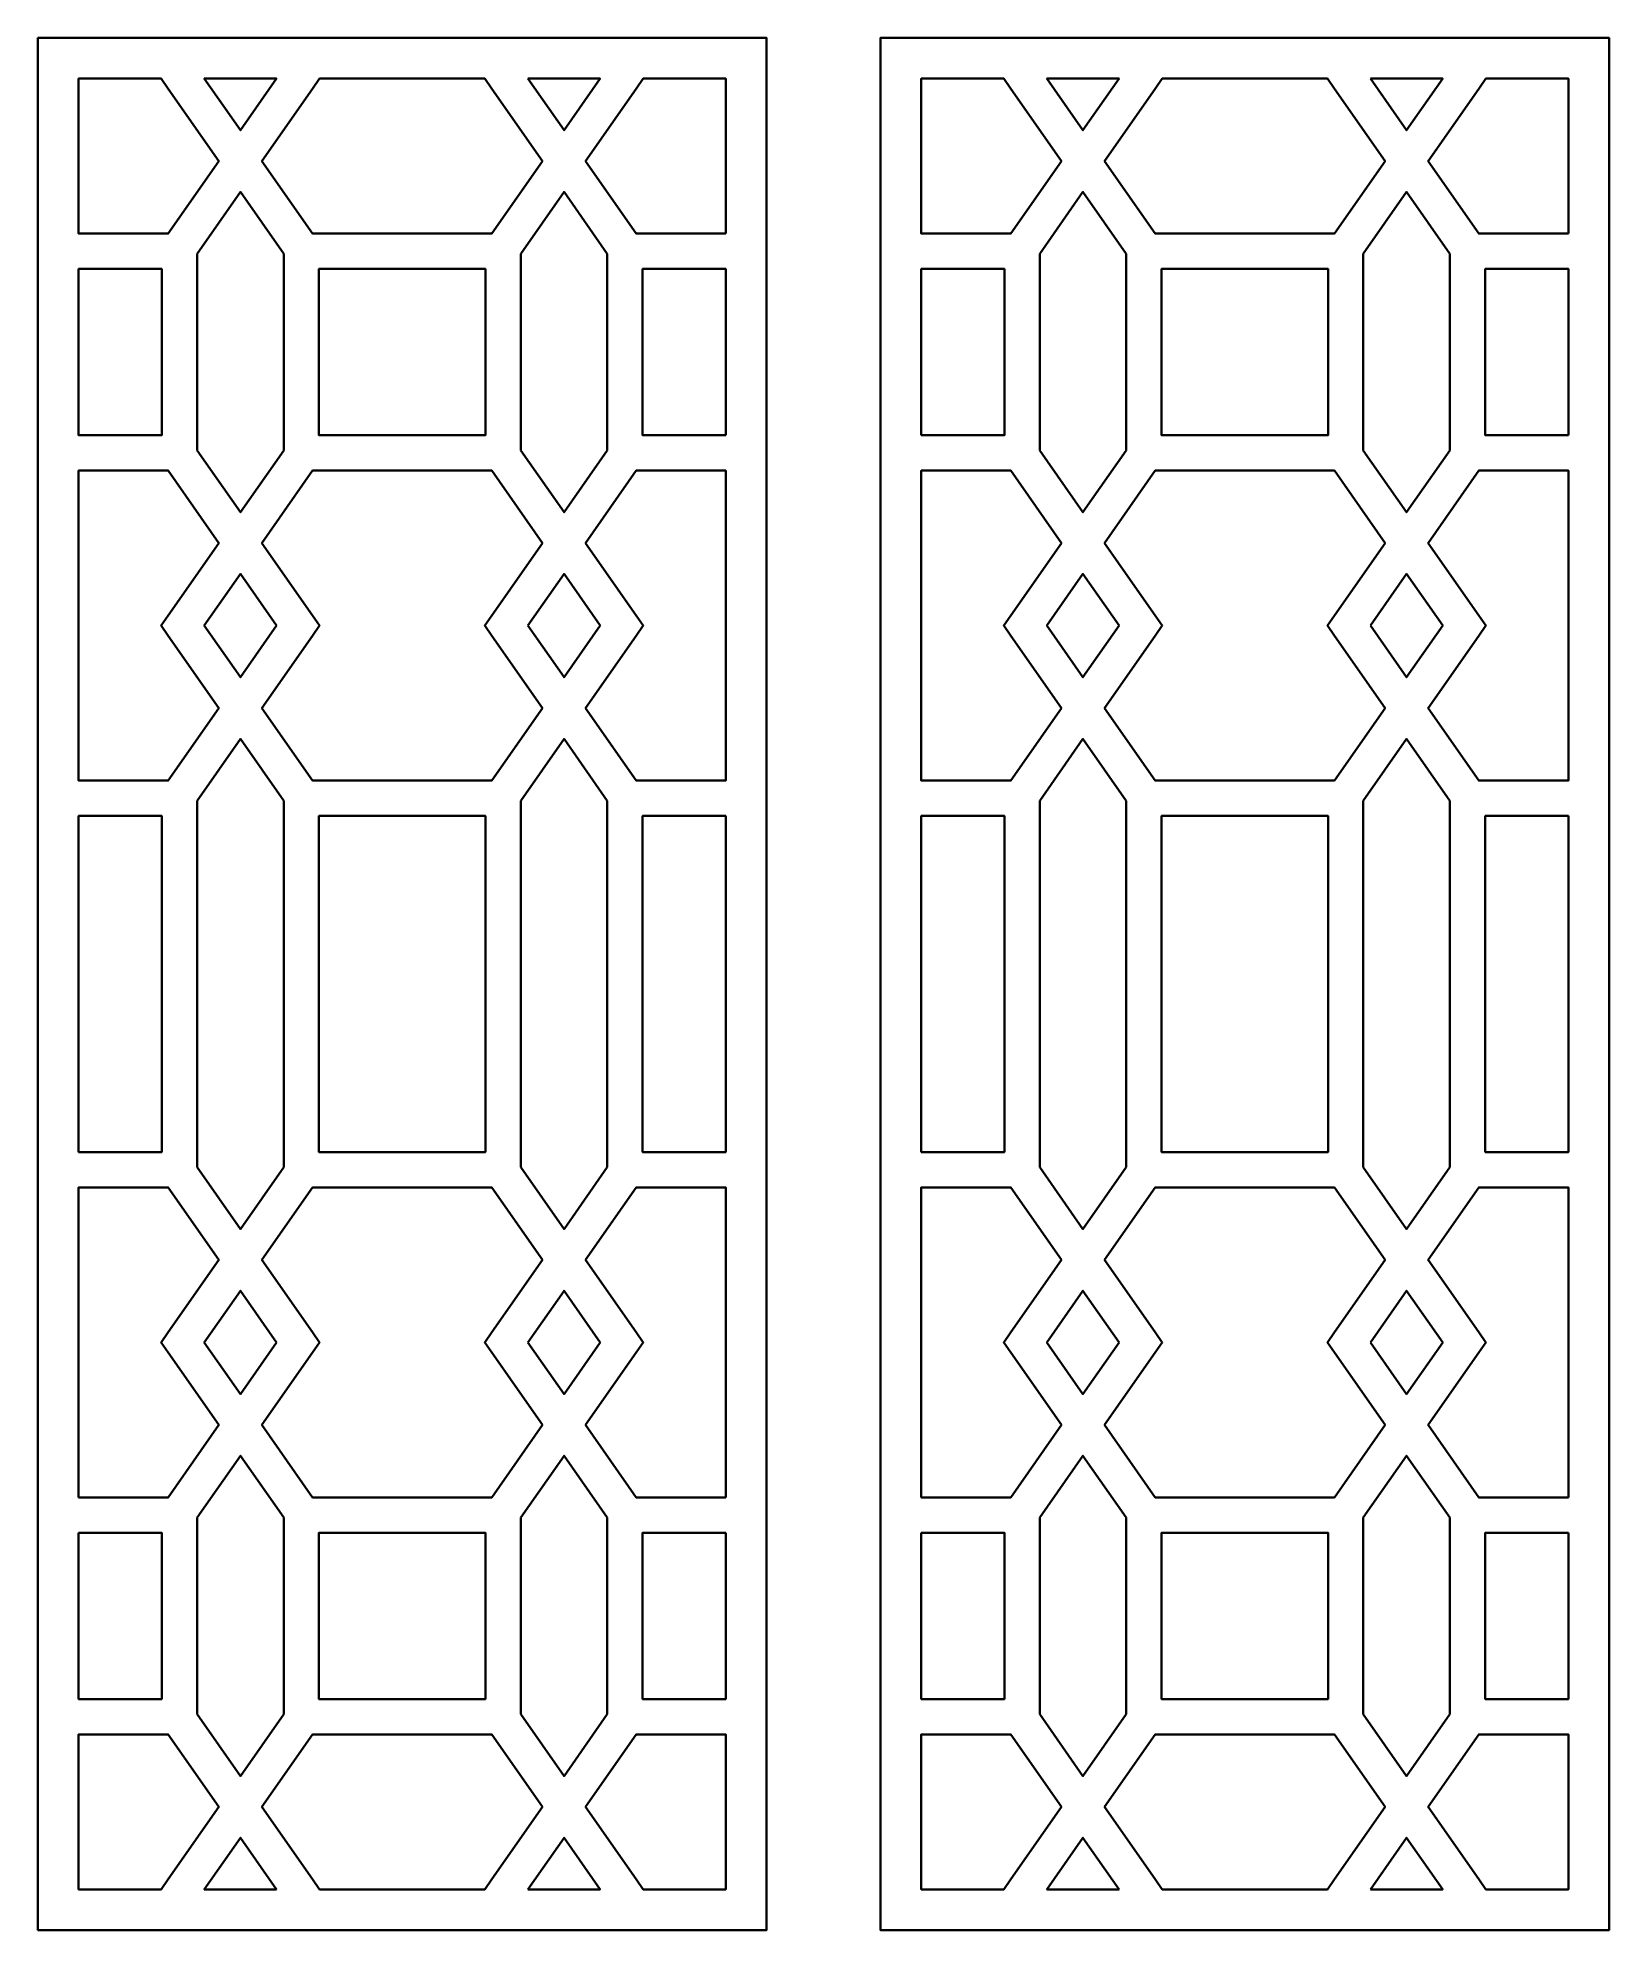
# Model space of a CAD drawing. Header units: centimetres. Extents: x -9.9 to 9.8, y -13.6 to 10.2.
import ezdxf

# ---------------------------------------------------------------- set-up
doc = ezdxf.new("R2010")
doc.units = ezdxf.units.CM
doc.header["$MEASUREMENT"] = 0
doc.layers.add('layer 1', color=7, linetype='Continuous')

msp = doc.modelspace()

# ---------------------------------------------------------------- linework, layer by layer
at = {"layer": 'layer 1', "color": 177, "lineweight": 35}
msp.add_open_spline([(-0.78001, 10.23687), (-0.78001, 10.23687), (-0.78, -13.55583), (-0.78, -13.55583), (-0.78, -13.55583), (-0.78, -13.55583), (-9.94442, -13.55583), (-9.94442, -13.55583), (-9.94442, -13.55583), (-9.94442, -13.55583), (-9.94442, 10.23687), (-9.94442, 10.23687), (-9.94442, 10.23687), (-9.94442, 10.23687), (-0.78, 10.23687), (-0.78, 10.23687), (-0.78, 10.23687), (-0.78, 10.23687), (-0.78001, 10.23687), (-0.78001, 10.23687)], degree=3, knots=[0, 0, 0, 0, 0.16666667, 0.16666667, 0.16666667, 0.16666667, 0.33333333, 0.33333333, 0.33333333, 0.33333333, 0.5, 0.5, 0.5, 0.5, 0.66666667, 0.66666667, 0.66666667, 0.66666667, 1, 1, 1, 1], dxfattribs=at)
at = {"layer": 'layer 1', "color": 242, "lineweight": 35}
for points, knots in [([(9.81662, 10.23687), (9.81662, 10.23687), (9.81663, -13.55583), (9.81663, -13.55583), (9.81663, -13.55583), (9.81663, -13.55583), (0.65221, -13.55583), (0.65221, -13.55583), (0.65221, -13.55583), (0.65221, -13.55583), (0.65221, 10.23687), (0.65221, 10.23687), (0.65221, 10.23687), (0.65221, 10.23687), (9.81663, 10.23687), (9.81663, 10.23687), (9.81663, 10.23687), (9.81663, 10.23687), (9.81662, 10.23687), (9.81662, 10.23687)], [0, 0, 0, 0, 0.16666667, 0.16666667, 0.16666667, 0.16666667, 0.33333333, 0.33333333, 0.33333333, 0.33333333, 0.5, 0.5, 0.5, 0.5, 0.66666667, 0.66666667, 0.66666667, 0.66666667, 1, 1, 1, 1]), ([(2.20306, 9.72451), (2.20306, 9.72451), (2.29203, 9.59729), (2.29203, 9.59729), (2.29203, 9.59729), (2.29203, 9.59729), (2.92857, 8.687), (2.92857, 8.687), (2.92857, 8.687), (2.92857, 8.687), (2.29155, 7.77605), (2.29155, 7.77605), (2.29155, 7.77605), (2.29155, 7.77605), (1.16456, 7.77605), (1.16456, 7.77605), (1.16456, 7.77605), (1.16456, 7.77605), (1.16456, 9.72451), (1.16456, 9.72451), (1.16456, 9.72451), (1.16456, 9.72451), (2.20306, 9.72451), (2.20306, 9.72451)], [0, 0, 0, 0, 0.14285714, 0.14285714, 0.14285714, 0.14285714, 0.28571429, 0.28571429, 0.28571429, 0.28571429, 0.42857143, 0.42857143, 0.42857143, 0.42857143, 0.57142857, 0.57142857, 0.57142857, 0.57142857, 0.71428571, 0.71428571, 0.71428571, 0.71428571, 1, 1, 1, 1]), ([(3.65408, 9.72451), (3.65408, 9.72451), (3.19949, 9.07443), (3.19949, 9.07443), (3.19949, 9.07443), (3.19949, 9.07443), (2.7449, 9.72451), (2.7449, 9.72451), (2.7449, 9.72451), (2.7449, 9.72451), (3.65408, 9.72451), (3.65408, 9.72451), (3.65408, 9.72451), (3.65408, 9.72451), (3.65408, 9.72451), (3.65408, 9.72451)], [0, 0, 0, 0, 0.2, 0.2, 0.2, 0.2, 0.4, 0.4, 0.4, 0.4, 0.6, 0.6, 0.6, 0.6, 1, 1, 1, 1]), ([(5.23442, 7.77605), (5.23442, 7.77605), (4.10743, 7.77605), (4.10743, 7.77605), (4.10743, 7.77605), (4.10743, 7.77605), (3.47041, 8.687), (3.47041, 8.687), (3.47041, 8.687), (3.47041, 8.687), (4.10695, 9.59729), (4.10695, 9.59729), (4.10695, 9.59729), (4.10695, 9.59729), (4.19592, 9.72451), (4.19592, 9.72451), (4.19592, 9.72451), (4.19592, 9.72451), (6.27291, 9.72452), (6.27291, 9.72452), (6.27291, 9.72452), (6.27291, 9.72452), (6.36189, 9.59729), (6.36189, 9.59729), (6.36189, 9.59729), (6.36189, 9.59729), (6.99843, 8.687), (6.99843, 8.687), (6.99843, 8.687), (6.99843, 8.687), (6.36141, 7.77605), (6.36141, 7.77605), (6.36141, 7.77605), (6.36141, 7.77605), (5.23442, 7.77605), (5.23442, 7.77605)], [0, 0, 0, 0, 0.1, 0.1, 0.1, 0.1, 0.2, 0.2, 0.2, 0.2, 0.3, 0.3, 0.3, 0.3, 0.4, 0.4, 0.4, 0.4, 0.5, 0.5, 0.5, 0.5, 0.6, 0.6, 0.6, 0.6, 0.7, 0.7, 0.7, 0.7, 0.8, 0.8, 0.8, 0.8, 1, 1, 1, 1]), ([(6.81475, 9.72451), (6.81475, 9.72451), (7.72393, 9.72451), (7.72393, 9.72451), (7.72393, 9.72451), (7.72393, 9.72451), (7.26934, 9.07443), (7.26934, 9.07443), (7.26934, 9.07443), (7.26934, 9.07443), (6.81476, 9.72451), (6.81476, 9.72451), (6.81476, 9.72451), (6.81476, 9.72451), (6.81475, 9.72451), (6.81475, 9.72451)], [0, 0, 0, 0, 0.2, 0.2, 0.2, 0.2, 0.4, 0.4, 0.4, 0.4, 0.6, 0.6, 0.6, 0.6, 1, 1, 1, 1]), ([(9.30428, 7.77605), (9.30428, 7.77605), (8.17728, 7.77605), (8.17728, 7.77605), (8.17728, 7.77605), (8.17728, 7.77605), (7.54026, 8.687), (7.54026, 8.687), (7.54026, 8.687), (7.54026, 8.687), (8.17681, 9.59729), (8.17681, 9.59729), (8.17681, 9.59729), (8.17681, 9.59729), (8.26578, 9.72451), (8.26578, 9.72451), (8.26578, 9.72451), (8.26578, 9.72451), (9.30428, 9.72452), (9.30428, 9.72452), (9.30428, 9.72452), (9.30428, 9.72452), (9.30428, 7.77605), (9.30428, 7.77605)], [0, 0, 0, 0, 0.14285714, 0.14285714, 0.14285714, 0.14285714, 0.28571429, 0.28571429, 0.28571429, 0.28571429, 0.42857143, 0.42857143, 0.42857143, 0.42857143, 0.57142857, 0.57142857, 0.57142857, 0.57142857, 0.71428571, 0.71428571, 0.71428571, 0.71428571, 1, 1, 1, 1]), ([(3.74393, 6.28556), (3.74393, 6.28556), (3.74393, 5.05013), (3.74393, 5.05013), (3.74393, 5.05013), (3.74393, 5.05013), (3.19949, 4.27155), (3.19949, 4.27155), (3.19949, 4.27155), (3.19949, 4.27155), (2.65505, 5.05013), (2.65505, 5.05013), (2.65505, 5.05013), (2.65505, 5.05013), (2.65505, 6.28556), (2.65505, 6.28556), (2.65505, 6.28556), (2.65505, 6.28556), (2.65505, 7.521), (2.65505, 7.521), (2.65505, 7.521), (2.65505, 7.521), (3.19949, 8.29958), (3.19949, 8.29958), (3.19949, 8.29958), (3.19949, 8.29958), (3.74393, 7.521), (3.74393, 7.521), (3.74393, 7.521), (3.74393, 7.521), (3.74393, 6.28556), (3.74393, 6.28556)], [0, 0, 0, 0, 0.11111111, 0.11111111, 0.11111111, 0.11111111, 0.22222222, 0.22222222, 0.22222222, 0.22222222, 0.33333333, 0.33333333, 0.33333333, 0.33333333, 0.44444444, 0.44444444, 0.44444444, 0.44444444, 0.55555556, 0.55555556, 0.55555556, 0.55555556, 0.66666667, 0.66666667, 0.66666667, 0.66666667, 0.77777778, 0.77777778, 0.77777778, 0.77777778, 1, 1, 1, 1]), ([(6.72491, 6.28556), (6.72491, 6.28556), (6.72491, 7.521), (6.72491, 7.521), (6.72491, 7.521), (6.72491, 7.521), (7.26934, 8.29958), (7.26934, 8.29958), (7.26934, 8.29958), (7.26934, 8.29958), (7.81379, 7.521), (7.81379, 7.521), (7.81379, 7.521), (7.81379, 7.521), (7.81379, 6.28556), (7.81379, 6.28556), (7.81379, 6.28556), (7.81379, 6.28556), (7.81379, 5.05013), (7.81379, 5.05013), (7.81379, 5.05013), (7.81379, 5.05013), (7.26934, 4.27155), (7.26934, 4.27155), (7.26934, 4.27155), (7.26934, 4.27155), (6.72491, 5.05013), (6.72491, 5.05013), (6.72491, 5.05013), (6.72491, 5.05013), (6.72491, 6.28556), (6.72491, 6.28556)], [0, 0, 0, 0, 0.11111111, 0.11111111, 0.11111111, 0.11111111, 0.22222222, 0.22222222, 0.22222222, 0.22222222, 0.33333333, 0.33333333, 0.33333333, 0.33333333, 0.44444444, 0.44444444, 0.44444444, 0.44444444, 0.55555556, 0.55555556, 0.55555556, 0.55555556, 0.66666667, 0.66666667, 0.66666667, 0.66666667, 0.77777778, 0.77777778, 0.77777778, 0.77777778, 1, 1, 1, 1]), ([(1.16456, 5.23912), (1.16456, 5.23912), (1.16456, 7.33201), (1.16456, 7.33201), (1.16456, 7.33201), (1.16456, 7.33201), (2.211, 7.33201), (2.211, 7.33201), (2.211, 7.33201), (2.211, 7.33201), (2.211, 6.28556), (2.211, 6.28556), (2.211, 6.28556), (2.211, 6.28556), (2.211, 5.23912), (2.211, 5.23912), (2.211, 5.23912), (2.211, 5.23912), (1.16456, 5.23912), (1.16456, 5.23912), (1.16456, 5.23912), (1.16456, 5.23912), (1.16456, 5.23912), (1.16456, 5.23912)], [0, 0, 0, 0, 0.14285714, 0.14285714, 0.14285714, 0.14285714, 0.28571429, 0.28571429, 0.28571429, 0.28571429, 0.42857143, 0.42857143, 0.42857143, 0.42857143, 0.57142857, 0.57142857, 0.57142857, 0.57142857, 0.71428571, 0.71428571, 0.71428571, 0.71428571, 1, 1, 1, 1]), ([(5.23442, 7.33201), (5.23442, 7.33201), (4.18797, 7.33201), (4.18797, 7.33201), (4.18797, 7.33201), (4.18797, 7.33201), (4.18797, 6.28556), (4.18797, 6.28556), (4.18797, 6.28556), (4.18797, 6.28556), (4.18797, 5.23912), (4.18797, 5.23912), (4.18797, 5.23912), (4.18797, 5.23912), (5.23442, 5.23912), (5.23442, 5.23912), (5.23442, 5.23912), (5.23442, 5.23912), (6.28086, 5.23912), (6.28086, 5.23912), (6.28086, 5.23912), (6.28086, 5.23912), (6.28086, 6.28556), (6.28086, 6.28556), (6.28086, 6.28556), (6.28086, 6.28556), (6.28086, 7.33201), (6.28086, 7.33201), (6.28086, 7.33201), (6.28086, 7.33201), (5.23442, 7.33201), (5.23442, 7.33201)], [0, 0, 0, 0, 0.11111111, 0.11111111, 0.11111111, 0.11111111, 0.22222222, 0.22222222, 0.22222222, 0.22222222, 0.33333333, 0.33333333, 0.33333333, 0.33333333, 0.44444444, 0.44444444, 0.44444444, 0.44444444, 0.55555556, 0.55555556, 0.55555556, 0.55555556, 0.66666667, 0.66666667, 0.66666667, 0.66666667, 0.77777778, 0.77777778, 0.77777778, 0.77777778, 1, 1, 1, 1]), ([(9.30428, 5.23912), (9.30428, 5.23912), (9.30428, 7.33201), (9.30428, 7.33201), (9.30428, 7.33201), (9.30428, 7.33201), (8.25783, 7.33201), (8.25783, 7.33201), (8.25783, 7.33201), (8.25783, 7.33201), (8.25783, 6.28556), (8.25783, 6.28556), (8.25783, 6.28556), (8.25783, 6.28556), (8.25783, 5.23912), (8.25783, 5.23912), (8.25783, 5.23912), (8.25783, 5.23912), (9.30428, 5.23912), (9.30428, 5.23912)], [0, 0, 0, 0, 0.16666667, 0.16666667, 0.16666667, 0.16666667, 0.33333333, 0.33333333, 0.33333333, 0.33333333, 0.5, 0.5, 0.5, 0.5, 0.66666667, 0.66666667, 0.66666667, 0.66666667, 1, 1, 1, 1]), ([(1.16456, 4.79508), (1.16456, 4.79508), (1.16456, 0.89815), (1.16456, 0.89815), (1.16456, 0.89815), (1.16456, 0.89815), (2.29155, 0.89815), (2.29155, 0.89815), (2.29155, 0.89815), (2.29155, 0.89815), (2.92857, 1.80911), (2.92857, 1.80911), (2.92857, 1.80911), (2.92857, 1.80911), (2.29203, 2.71938), (2.29203, 2.71938), (2.29203, 2.71938), (2.29203, 2.71938), (2.20306, 2.84662), (2.20306, 2.84662), (2.20306, 2.84662), (2.20306, 2.84662), (2.29203, 2.97385), (2.29203, 2.97385), (2.29203, 2.97385), (2.29203, 2.97385), (2.92857, 3.88413), (2.92857, 3.88413), (2.92857, 3.88413), (2.92857, 3.88413), (2.29155, 4.79508), (2.29155, 4.79508), (2.29155, 4.79508), (2.29155, 4.79508), (1.16456, 4.79508), (1.16456, 4.79508), (1.16456, 4.79508), (1.16456, 4.79508), (1.16456, 4.79508), (1.16456, 4.79508)], [0, 0, 0, 0, 0.09090909, 0.09090909, 0.09090909, 0.09090909, 0.18181818, 0.18181818, 0.18181818, 0.18181818, 0.27272727, 0.27272727, 0.27272727, 0.27272727, 0.36363636, 0.36363636, 0.36363636, 0.36363636, 0.45454545, 0.45454545, 0.45454545, 0.45454545, 0.54545455, 0.54545455, 0.54545455, 0.54545455, 0.63636364, 0.63636364, 0.63636364, 0.63636364, 0.72727273, 0.72727273, 0.72727273, 0.72727273, 0.81818182, 0.81818182, 0.81818182, 0.81818182, 1, 1, 1, 1]), ([(5.23442, 0.89815), (5.23442, 0.89815), (6.36141, 0.89815), (6.36141, 0.89815), (6.36141, 0.89815), (6.36141, 0.89815), (6.99843, 1.80911), (6.99843, 1.80911), (6.99843, 1.80911), (6.99843, 1.80911), (6.36189, 2.71938), (6.36189, 2.71938), (6.36189, 2.71938), (6.36189, 2.71938), (6.27291, 2.84661), (6.27291, 2.84661), (6.27291, 2.84661), (6.27291, 2.84661), (6.36189, 2.97385), (6.36189, 2.97385), (6.36189, 2.97385), (6.36189, 2.97385), (6.99843, 3.88413), (6.99843, 3.88413), (6.99843, 3.88413), (6.99843, 3.88413), (6.36141, 4.79508), (6.36141, 4.79508), (6.36141, 4.79508), (6.36141, 4.79508), (5.23442, 4.79508), (5.23442, 4.79508), (5.23442, 4.79508), (5.23442, 4.79508), (4.10743, 4.79508), (4.10743, 4.79508), (4.10743, 4.79508), (4.10743, 4.79508), (3.47041, 3.88413), (3.47041, 3.88413), (3.47041, 3.88413), (3.47041, 3.88413), (4.10695, 2.97385), (4.10695, 2.97385), (4.10695, 2.97385), (4.10695, 2.97385), (4.19592, 2.84661), (4.19592, 2.84661), (4.19592, 2.84661), (4.19592, 2.84661), (4.10695, 2.71938), (4.10695, 2.71938), (4.10695, 2.71938), (4.10695, 2.71938), (3.47041, 1.80911), (3.47041, 1.80911), (3.47041, 1.80911), (3.47041, 1.80911), (4.10743, 0.89815), (4.10743, 0.89815), (4.10743, 0.89815), (4.10743, 0.89815), (5.23442, 0.89815), (5.23442, 0.89815)], [0, 0, 0, 0, 0.05882353, 0.05882353, 0.05882353, 0.05882353, 0.11764706, 0.11764706, 0.11764706, 0.11764706, 0.17647059, 0.17647059, 0.17647059, 0.17647059, 0.23529412, 0.23529412, 0.23529412, 0.23529412, 0.29411765, 0.29411765, 0.29411765, 0.29411765, 0.35294118, 0.35294118, 0.35294118, 0.35294118, 0.41176471, 0.41176471, 0.41176471, 0.41176471, 0.47058824, 0.47058824, 0.47058824, 0.47058824, 0.52941176, 0.52941176, 0.52941176, 0.52941176, 0.58823529, 0.58823529, 0.58823529, 0.58823529, 0.64705882, 0.64705882, 0.64705882, 0.64705882, 0.70588235, 0.70588235, 0.70588235, 0.70588235, 0.76470588, 0.76470588, 0.76470588, 0.76470588, 0.82352941, 0.82352941, 0.82352941, 0.82352941, 0.88235294, 0.88235294, 0.88235294, 0.88235294, 1, 1, 1, 1]), ([(9.30428, 4.79508), (9.30428, 4.79508), (9.30428, 0.89815), (9.30428, 0.89815), (9.30428, 0.89815), (9.30428, 0.89815), (8.17728, 0.89815), (8.17728, 0.89815), (8.17728, 0.89815), (8.17728, 0.89815), (7.54026, 1.80911), (7.54026, 1.80911), (7.54026, 1.80911), (7.54026, 1.80911), (8.17681, 2.71938), (8.17681, 2.71938), (8.17681, 2.71938), (8.17681, 2.71938), (8.26578, 2.84662), (8.26578, 2.84662), (8.26578, 2.84662), (8.26578, 2.84662), (8.17681, 2.97385), (8.17681, 2.97385), (8.17681, 2.97385), (8.17681, 2.97385), (7.54026, 3.88413), (7.54026, 3.88413), (7.54026, 3.88413), (7.54026, 3.88413), (8.17728, 4.79508), (8.17728, 4.79508), (8.17728, 4.79508), (8.17728, 4.79508), (9.30428, 4.79508), (9.30428, 4.79508), (9.30428, 4.79508), (9.30428, 4.79508), (9.30428, 4.79508), (9.30428, 4.79508)], [0, 0, 0, 0, 0.09090909, 0.09090909, 0.09090909, 0.09090909, 0.18181818, 0.18181818, 0.18181818, 0.18181818, 0.27272727, 0.27272727, 0.27272727, 0.27272727, 0.36363636, 0.36363636, 0.36363636, 0.36363636, 0.45454545, 0.45454545, 0.45454545, 0.45454545, 0.54545455, 0.54545455, 0.54545455, 0.54545455, 0.63636364, 0.63636364, 0.63636364, 0.63636364, 0.72727273, 0.72727273, 0.72727273, 0.72727273, 0.81818182, 0.81818182, 0.81818182, 0.81818182, 1, 1, 1, 1]), ([(3.65408, 2.84662), (3.65408, 2.84662), (3.19949, 2.19653), (3.19949, 2.19653), (3.19949, 2.19653), (3.19949, 2.19653), (2.7449, 2.84662), (2.7449, 2.84662), (2.7449, 2.84662), (2.7449, 2.84662), (3.19949, 3.4967), (3.19949, 3.4967), (3.19949, 3.4967), (3.19949, 3.4967), (3.65408, 2.84662), (3.65408, 2.84662), (3.65408, 2.84662), (3.65408, 2.84662), (3.65408, 2.84662), (3.65408, 2.84662)], [0, 0, 0, 0, 0.16666667, 0.16666667, 0.16666667, 0.16666667, 0.33333333, 0.33333333, 0.33333333, 0.33333333, 0.5, 0.5, 0.5, 0.5, 0.66666667, 0.66666667, 0.66666667, 0.66666667, 1, 1, 1, 1]), ([(6.81475, 2.84662), (6.81475, 2.84662), (7.26934, 2.19653), (7.26934, 2.19653), (7.26934, 2.19653), (7.26934, 2.19653), (7.72393, 2.84662), (7.72393, 2.84662), (7.72393, 2.84662), (7.72393, 2.84662), (7.26934, 3.4967), (7.26934, 3.4967), (7.26934, 3.4967), (7.26934, 3.4967), (6.81476, 2.84662), (6.81476, 2.84662), (6.81476, 2.84662), (6.81476, 2.84662), (6.81475, 2.84662), (6.81475, 2.84662)], [0, 0, 0, 0, 0.16666667, 0.16666667, 0.16666667, 0.16666667, 0.33333333, 0.33333333, 0.33333333, 0.33333333, 0.5, 0.5, 0.5, 0.5, 0.66666667, 0.66666667, 0.66666667, 0.66666667, 1, 1, 1, 1]), ([(2.65505, -1.65949), (2.65505, -1.65949), (2.65505, -3.96207), (2.65505, -3.96207), (2.65505, -3.96207), (2.65505, -3.96207), (3.19949, -4.74065), (3.19949, -4.74065), (3.19949, -4.74065), (3.19949, -4.74065), (3.74393, -3.96208), (3.74393, -3.96208), (3.74393, -3.96208), (3.74393, -3.96208), (3.74393, -1.65949), (3.74393, -1.65949), (3.74393, -1.65949), (3.74393, -1.65949), (3.74393, 0.64312), (3.74393, 0.64312), (3.74393, 0.64312), (3.74393, 0.64312), (3.19949, 1.42168), (3.19949, 1.42168), (3.19949, 1.42168), (3.19949, 1.42168), (2.65505, 0.64311), (2.65505, 0.64311), (2.65505, 0.64311), (2.65505, 0.64311), (2.65505, -1.65949), (2.65505, -1.65949)], [0, 0, 0, 0, 0.11111111, 0.11111111, 0.11111111, 0.11111111, 0.22222222, 0.22222222, 0.22222222, 0.22222222, 0.33333333, 0.33333333, 0.33333333, 0.33333333, 0.44444444, 0.44444444, 0.44444444, 0.44444444, 0.55555556, 0.55555556, 0.55555556, 0.55555556, 0.66666667, 0.66666667, 0.66666667, 0.66666667, 0.77777778, 0.77777778, 0.77777778, 0.77777778, 1, 1, 1, 1]), ([(7.81379, -1.65949), (7.81379, -1.65949), (7.81379, -3.96207), (7.81379, -3.96207), (7.81379, -3.96207), (7.81379, -3.96207), (7.26934, -4.74065), (7.26934, -4.74065), (7.26934, -4.74065), (7.26934, -4.74065), (6.72491, -3.96208), (6.72491, -3.96208), (6.72491, -3.96208), (6.72491, -3.96208), (6.72491, -1.65949), (6.72491, -1.65949), (6.72491, -1.65949), (6.72491, -1.65949), (6.72491, 0.64312), (6.72491, 0.64312), (6.72491, 0.64312), (6.72491, 0.64312), (7.26934, 1.42168), (7.26934, 1.42168), (7.26934, 1.42168), (7.26934, 1.42168), (7.81379, 0.64311), (7.81379, 0.64311), (7.81379, 0.64311), (7.81379, 0.64311), (7.81379, -1.65949), (7.81379, -1.65949)], [0, 0, 0, 0, 0.11111111, 0.11111111, 0.11111111, 0.11111111, 0.22222222, 0.22222222, 0.22222222, 0.22222222, 0.33333333, 0.33333333, 0.33333333, 0.33333333, 0.44444444, 0.44444444, 0.44444444, 0.44444444, 0.55555556, 0.55555556, 0.55555556, 0.55555556, 0.66666667, 0.66666667, 0.66666667, 0.66666667, 0.77777778, 0.77777778, 0.77777778, 0.77777778, 1, 1, 1, 1]), ([(1.16456, -3.77308), (1.16456, -3.77308), (2.21101, -3.77308), (2.21101, -3.77308), (2.21101, -3.77308), (2.21101, -3.77308), (2.211, -1.65949), (2.211, -1.65949), (2.211, -1.65949), (2.211, -1.65949), (2.21101, 0.45411), (2.21101, 0.45411), (2.21101, 0.45411), (2.21101, 0.45411), (1.16456, 0.45411), (1.16456, 0.45411), (1.16456, 0.45411), (1.16456, 0.45411), (1.16456, -3.77308), (1.16456, -3.77308)], [0, 0, 0, 0, 0.16666667, 0.16666667, 0.16666667, 0.16666667, 0.33333333, 0.33333333, 0.33333333, 0.33333333, 0.5, 0.5, 0.5, 0.5, 0.66666667, 0.66666667, 0.66666667, 0.66666667, 1, 1, 1, 1]), ([(4.18798, -1.65949), (4.18798, -1.65949), (4.18797, -3.77308), (4.18797, -3.77308), (4.18797, -3.77308), (4.18797, -3.77308), (5.23442, -3.77308), (5.23442, -3.77308), (5.23442, -3.77308), (5.23442, -3.77308), (6.28086, -3.77308), (6.28086, -3.77308), (6.28086, -3.77308), (6.28086, -3.77308), (6.28086, -1.65949), (6.28086, -1.65949), (6.28086, -1.65949), (6.28086, -1.65949), (6.28086, 0.45411), (6.28086, 0.45411), (6.28086, 0.45411), (6.28086, 0.45411), (5.23442, 0.45411), (5.23442, 0.45411), (5.23442, 0.45411), (5.23442, 0.45411), (4.18797, 0.45411), (4.18797, 0.45411), (4.18797, 0.45411), (4.18797, 0.45411), (4.18797, -1.65949), (4.18797, -1.65949), (4.18797, -1.65949), (4.18797, -1.65949), (4.18798, -1.65949), (4.18798, -1.65949)], [0, 0, 0, 0, 0.1, 0.1, 0.1, 0.1, 0.2, 0.2, 0.2, 0.2, 0.3, 0.3, 0.3, 0.3, 0.4, 0.4, 0.4, 0.4, 0.5, 0.5, 0.5, 0.5, 0.6, 0.6, 0.6, 0.6, 0.7, 0.7, 0.7, 0.7, 0.8, 0.8, 0.8, 0.8, 1, 1, 1, 1]), ([(9.30428, 0.45411), (9.30428, 0.45411), (9.30428, -3.77308), (9.30428, -3.77308), (9.30428, -3.77308), (9.30428, -3.77308), (8.25782, -3.77308), (8.25782, -3.77308), (8.25782, -3.77308), (8.25782, -3.77308), (8.25783, -1.65949), (8.25783, -1.65949), (8.25783, -1.65949), (8.25783, -1.65949), (8.25782, 0.45411), (8.25782, 0.45411), (8.25782, 0.45411), (8.25782, 0.45411), (9.30428, 0.45411), (9.30428, 0.45411)], [0, 0, 0, 0, 0.16666667, 0.16666667, 0.16666667, 0.16666667, 0.33333333, 0.33333333, 0.33333333, 0.33333333, 0.5, 0.5, 0.5, 0.5, 0.66666667, 0.66666667, 0.66666667, 0.66666667, 1, 1, 1, 1]), ([(1.16456, -8.11406), (1.16456, -8.11406), (1.16456, -4.21712), (1.16456, -4.21712), (1.16456, -4.21712), (1.16456, -4.21712), (2.29155, -4.21712), (2.29155, -4.21712), (2.29155, -4.21712), (2.29155, -4.21712), (2.92857, -5.12807), (2.92857, -5.12807), (2.92857, -5.12807), (2.92857, -5.12807), (2.29203, -6.03836), (2.29203, -6.03836), (2.29203, -6.03836), (2.29203, -6.03836), (2.20306, -6.16558), (2.20306, -6.16558), (2.20306, -6.16558), (2.20306, -6.16558), (2.29203, -6.29282), (2.29203, -6.29282), (2.29203, -6.29282), (2.29203, -6.29282), (2.92857, -7.20309), (2.92857, -7.20309), (2.92857, -7.20309), (2.92857, -7.20309), (2.29155, -8.11406), (2.29155, -8.11406), (2.29155, -8.11406), (2.29155, -8.11406), (1.16456, -8.11406), (1.16456, -8.11406)], [0, 0, 0, 0, 0.1, 0.1, 0.1, 0.1, 0.2, 0.2, 0.2, 0.2, 0.3, 0.3, 0.3, 0.3, 0.4, 0.4, 0.4, 0.4, 0.5, 0.5, 0.5, 0.5, 0.6, 0.6, 0.6, 0.6, 0.7, 0.7, 0.7, 0.7, 0.8, 0.8, 0.8, 0.8, 1, 1, 1, 1]), ([(5.23442, -4.21712), (5.23442, -4.21712), (4.10743, -4.21712), (4.10743, -4.21712), (4.10743, -4.21712), (4.10743, -4.21712), (3.47041, -5.12807), (3.47041, -5.12807), (3.47041, -5.12807), (3.47041, -5.12807), (4.10695, -6.03836), (4.10695, -6.03836), (4.10695, -6.03836), (4.10695, -6.03836), (4.19592, -6.16558), (4.19592, -6.16558), (4.19592, -6.16558), (4.19592, -6.16558), (4.10695, -6.29282), (4.10695, -6.29282), (4.10695, -6.29282), (4.10695, -6.29282), (3.47041, -7.20309), (3.47041, -7.20309), (3.47041, -7.20309), (3.47041, -7.20309), (4.10743, -8.11406), (4.10743, -8.11406), (4.10743, -8.11406), (4.10743, -8.11406), (5.23442, -8.11406), (5.23442, -8.11406), (5.23442, -8.11406), (5.23442, -8.11406), (6.36141, -8.11406), (6.36141, -8.11406), (6.36141, -8.11406), (6.36141, -8.11406), (6.99843, -7.20309), (6.99843, -7.20309), (6.99843, -7.20309), (6.99843, -7.20309), (6.36189, -6.29282), (6.36189, -6.29282), (6.36189, -6.29282), (6.36189, -6.29282), (6.27291, -6.16558), (6.27291, -6.16558), (6.27291, -6.16558), (6.27291, -6.16558), (6.36189, -6.03836), (6.36189, -6.03836), (6.36189, -6.03836), (6.36189, -6.03836), (6.99843, -5.12807), (6.99843, -5.12807), (6.99843, -5.12807), (6.99843, -5.12807), (6.36141, -4.21712), (6.36141, -4.21712), (6.36141, -4.21712), (6.36141, -4.21712), (5.23442, -4.21712), (5.23442, -4.21712)], [0, 0, 0, 0, 0.05882353, 0.05882353, 0.05882353, 0.05882353, 0.11764706, 0.11764706, 0.11764706, 0.11764706, 0.17647059, 0.17647059, 0.17647059, 0.17647059, 0.23529412, 0.23529412, 0.23529412, 0.23529412, 0.29411765, 0.29411765, 0.29411765, 0.29411765, 0.35294118, 0.35294118, 0.35294118, 0.35294118, 0.41176471, 0.41176471, 0.41176471, 0.41176471, 0.47058824, 0.47058824, 0.47058824, 0.47058824, 0.52941176, 0.52941176, 0.52941176, 0.52941176, 0.58823529, 0.58823529, 0.58823529, 0.58823529, 0.64705882, 0.64705882, 0.64705882, 0.64705882, 0.70588235, 0.70588235, 0.70588235, 0.70588235, 0.76470588, 0.76470588, 0.76470588, 0.76470588, 0.82352941, 0.82352941, 0.82352941, 0.82352941, 0.88235294, 0.88235294, 0.88235294, 0.88235294, 1, 1, 1, 1]), ([(9.30428, -8.11406), (9.30428, -8.11406), (9.30428, -4.21712), (9.30428, -4.21712), (9.30428, -4.21712), (9.30428, -4.21712), (8.17728, -4.21712), (8.17728, -4.21712), (8.17728, -4.21712), (8.17728, -4.21712), (7.54026, -5.12807), (7.54026, -5.12807), (7.54026, -5.12807), (7.54026, -5.12807), (8.17681, -6.03836), (8.17681, -6.03836), (8.17681, -6.03836), (8.17681, -6.03836), (8.26578, -6.16558), (8.26578, -6.16558), (8.26578, -6.16558), (8.26578, -6.16558), (8.17681, -6.29282), (8.17681, -6.29282), (8.17681, -6.29282), (8.17681, -6.29282), (7.54026, -7.20309), (7.54026, -7.20309), (7.54026, -7.20309), (7.54026, -7.20309), (8.17728, -8.11406), (8.17728, -8.11406), (8.17728, -8.11406), (8.17728, -8.11406), (9.30428, -8.11406), (9.30428, -8.11406)], [0, 0, 0, 0, 0.1, 0.1, 0.1, 0.1, 0.2, 0.2, 0.2, 0.2, 0.3, 0.3, 0.3, 0.3, 0.4, 0.4, 0.4, 0.4, 0.5, 0.5, 0.5, 0.5, 0.6, 0.6, 0.6, 0.6, 0.7, 0.7, 0.7, 0.7, 0.8, 0.8, 0.8, 0.8, 1, 1, 1, 1]), ([(3.65408, -6.16559), (3.65408, -6.16559), (3.19949, -5.5155), (3.19949, -5.5155), (3.19949, -5.5155), (3.19949, -5.5155), (2.7449, -6.16559), (2.7449, -6.16559), (2.7449, -6.16559), (2.7449, -6.16559), (3.19949, -6.81567), (3.19949, -6.81567), (3.19949, -6.81567), (3.19949, -6.81567), (3.65408, -6.16559), (3.65408, -6.16559), (3.65408, -6.16559), (3.65408, -6.16559), (3.65408, -6.16559), (3.65408, -6.16559)], [0, 0, 0, 0, 0.16666667, 0.16666667, 0.16666667, 0.16666667, 0.33333333, 0.33333333, 0.33333333, 0.33333333, 0.5, 0.5, 0.5, 0.5, 0.66666667, 0.66666667, 0.66666667, 0.66666667, 1, 1, 1, 1]), ([(6.81475, -6.16559), (6.81475, -6.16559), (7.26934, -5.5155), (7.26934, -5.5155), (7.26934, -5.5155), (7.26934, -5.5155), (7.72393, -6.16559), (7.72393, -6.16559), (7.72393, -6.16559), (7.72393, -6.16559), (7.26934, -6.81567), (7.26934, -6.81567), (7.26934, -6.81567), (7.26934, -6.81567), (6.81476, -6.16559), (6.81476, -6.16559), (6.81476, -6.16559), (6.81476, -6.16559), (6.81475, -6.16559), (6.81475, -6.16559)], [0, 0, 0, 0, 0.16666667, 0.16666667, 0.16666667, 0.16666667, 0.33333333, 0.33333333, 0.33333333, 0.33333333, 0.5, 0.5, 0.5, 0.5, 0.66666667, 0.66666667, 0.66666667, 0.66666667, 1, 1, 1, 1]), ([(3.74393, -9.60454), (3.74393, -9.60454), (3.74393, -10.83996), (3.74393, -10.83996), (3.74393, -10.83996), (3.74393, -10.83996), (3.19949, -11.61854), (3.19949, -11.61854), (3.19949, -11.61854), (3.19949, -11.61854), (2.65505, -10.83996), (2.65505, -10.83996), (2.65505, -10.83996), (2.65505, -10.83996), (2.65505, -9.60454), (2.65505, -9.60454), (2.65505, -9.60454), (2.65505, -9.60454), (2.65505, -8.3691), (2.65505, -8.3691), (2.65505, -8.3691), (2.65505, -8.3691), (3.19949, -7.59052), (3.19949, -7.59052), (3.19949, -7.59052), (3.19949, -7.59052), (3.74393, -8.3691), (3.74393, -8.3691), (3.74393, -8.3691), (3.74393, -8.3691), (3.74393, -9.60454), (3.74393, -9.60454)], [0, 0, 0, 0, 0.11111111, 0.11111111, 0.11111111, 0.11111111, 0.22222222, 0.22222222, 0.22222222, 0.22222222, 0.33333333, 0.33333333, 0.33333333, 0.33333333, 0.44444444, 0.44444444, 0.44444444, 0.44444444, 0.55555556, 0.55555556, 0.55555556, 0.55555556, 0.66666667, 0.66666667, 0.66666667, 0.66666667, 0.77777778, 0.77777778, 0.77777778, 0.77777778, 1, 1, 1, 1]), ([(6.72491, -9.60454), (6.72491, -9.60454), (6.72491, -10.83996), (6.72491, -10.83996), (6.72491, -10.83996), (6.72491, -10.83996), (7.26934, -11.61854), (7.26934, -11.61854), (7.26934, -11.61854), (7.26934, -11.61854), (7.81379, -10.83996), (7.81379, -10.83996), (7.81379, -10.83996), (7.81379, -10.83996), (7.81379, -9.60454), (7.81379, -9.60454), (7.81379, -9.60454), (7.81379, -9.60454), (7.81379, -8.3691), (7.81379, -8.3691), (7.81379, -8.3691), (7.81379, -8.3691), (7.26934, -7.59052), (7.26934, -7.59052), (7.26934, -7.59052), (7.26934, -7.59052), (6.72491, -8.3691), (6.72491, -8.3691), (6.72491, -8.3691), (6.72491, -8.3691), (6.72491, -9.60454), (6.72491, -9.60454)], [0, 0, 0, 0, 0.11111111, 0.11111111, 0.11111111, 0.11111111, 0.22222222, 0.22222222, 0.22222222, 0.22222222, 0.33333333, 0.33333333, 0.33333333, 0.33333333, 0.44444444, 0.44444444, 0.44444444, 0.44444444, 0.55555556, 0.55555556, 0.55555556, 0.55555556, 0.66666667, 0.66666667, 0.66666667, 0.66666667, 0.77777778, 0.77777778, 0.77777778, 0.77777778, 1, 1, 1, 1]), ([(1.16456, -8.55809), (1.16456, -8.55809), (2.211, -8.55809), (2.211, -8.55809), (2.211, -8.55809), (2.211, -8.55809), (2.211, -9.60454), (2.211, -9.60454), (2.211, -9.60454), (2.211, -9.60454), (2.211, -10.65097), (2.211, -10.65097), (2.211, -10.65097), (2.211, -10.65097), (1.16456, -10.65097), (1.16456, -10.65097), (1.16456, -10.65097), (1.16456, -10.65097), (1.16456, -8.55809), (1.16456, -8.55809)], [0, 0, 0, 0, 0.16666667, 0.16666667, 0.16666667, 0.16666667, 0.33333333, 0.33333333, 0.33333333, 0.33333333, 0.5, 0.5, 0.5, 0.5, 0.66666667, 0.66666667, 0.66666667, 0.66666667, 1, 1, 1, 1]), ([(4.18798, -9.60454), (4.18798, -9.60454), (4.18797, -10.65097), (4.18797, -10.65097), (4.18797, -10.65097), (4.18797, -10.65097), (5.23442, -10.65097), (5.23442, -10.65097), (5.23442, -10.65097), (5.23442, -10.65097), (6.28086, -10.65097), (6.28086, -10.65097), (6.28086, -10.65097), (6.28086, -10.65097), (6.28086, -9.60454), (6.28086, -9.60454), (6.28086, -9.60454), (6.28086, -9.60454), (6.28086, -8.55809), (6.28086, -8.55809), (6.28086, -8.55809), (6.28086, -8.55809), (5.23442, -8.55809), (5.23442, -8.55809), (5.23442, -8.55809), (5.23442, -8.55809), (4.18797, -8.55809), (4.18797, -8.55809), (4.18797, -8.55809), (4.18797, -8.55809), (4.18797, -9.60454), (4.18797, -9.60454), (4.18797, -9.60454), (4.18797, -9.60454), (4.18798, -9.60454), (4.18798, -9.60454)], [0, 0, 0, 0, 0.1, 0.1, 0.1, 0.1, 0.2, 0.2, 0.2, 0.2, 0.3, 0.3, 0.3, 0.3, 0.4, 0.4, 0.4, 0.4, 0.5, 0.5, 0.5, 0.5, 0.6, 0.6, 0.6, 0.6, 0.7, 0.7, 0.7, 0.7, 0.8, 0.8, 0.8, 0.8, 1, 1, 1, 1]), ([(9.30428, -8.55809), (9.30428, -8.55809), (8.25783, -8.55809), (8.25783, -8.55809), (8.25783, -8.55809), (8.25783, -8.55809), (8.25783, -9.60454), (8.25783, -9.60454), (8.25783, -9.60454), (8.25783, -9.60454), (8.25783, -10.65097), (8.25783, -10.65097), (8.25783, -10.65097), (8.25783, -10.65097), (9.30428, -10.65097), (9.30428, -10.65097), (9.30428, -10.65097), (9.30428, -10.65097), (9.30428, -8.55809), (9.30428, -8.55809)], [0, 0, 0, 0, 0.16666667, 0.16666667, 0.16666667, 0.16666667, 0.33333333, 0.33333333, 0.33333333, 0.33333333, 0.5, 0.5, 0.5, 0.5, 0.66666667, 0.66666667, 0.66666667, 0.66666667, 1, 1, 1, 1]), ([(2.20306, -13.04348), (2.20306, -13.04348), (2.29203, -12.91624), (2.29203, -12.91624), (2.29203, -12.91624), (2.29203, -12.91624), (2.92857, -12.00597), (2.92857, -12.00597), (2.92857, -12.00597), (2.92857, -12.00597), (2.29155, -11.095), (2.29155, -11.095), (2.29155, -11.095), (2.29155, -11.095), (1.16456, -11.095), (1.16456, -11.095), (1.16456, -11.095), (1.16456, -11.095), (1.16456, -13.04348), (1.16456, -13.04348), (1.16456, -13.04348), (1.16456, -13.04348), (2.20306, -13.04348), (2.20306, -13.04348)], [0, 0, 0, 0, 0.14285714, 0.14285714, 0.14285714, 0.14285714, 0.28571429, 0.28571429, 0.28571429, 0.28571429, 0.42857143, 0.42857143, 0.42857143, 0.42857143, 0.57142857, 0.57142857, 0.57142857, 0.57142857, 0.71428571, 0.71428571, 0.71428571, 0.71428571, 1, 1, 1, 1]), ([(6.27291, -13.04348), (6.27291, -13.04348), (6.36189, -12.91624), (6.36189, -12.91624), (6.36189, -12.91624), (6.36189, -12.91624), (6.99843, -12.00597), (6.99843, -12.00597), (6.99843, -12.00597), (6.99843, -12.00597), (6.36141, -11.095), (6.36141, -11.095), (6.36141, -11.095), (6.36141, -11.095), (5.23442, -11.095), (5.23442, -11.095), (5.23442, -11.095), (5.23442, -11.095), (4.10743, -11.095), (4.10743, -11.095), (4.10743, -11.095), (4.10743, -11.095), (3.47041, -12.00597), (3.47041, -12.00597), (3.47041, -12.00597), (3.47041, -12.00597), (4.10695, -12.91624), (4.10695, -12.91624), (4.10695, -12.91624), (4.10695, -12.91624), (4.19592, -13.04348), (4.19592, -13.04348), (4.19592, -13.04348), (4.19592, -13.04348), (6.27291, -13.04348), (6.27291, -13.04348)], [0, 0, 0, 0, 0.1, 0.1, 0.1, 0.1, 0.2, 0.2, 0.2, 0.2, 0.3, 0.3, 0.3, 0.3, 0.4, 0.4, 0.4, 0.4, 0.5, 0.5, 0.5, 0.5, 0.6, 0.6, 0.6, 0.6, 0.7, 0.7, 0.7, 0.7, 0.8, 0.8, 0.8, 0.8, 1, 1, 1, 1]), ([(9.30428, -11.095), (9.30428, -11.095), (9.30428, -13.04348), (9.30428, -13.04348), (9.30428, -13.04348), (9.30428, -13.04348), (8.26578, -13.04348), (8.26578, -13.04348), (8.26578, -13.04348), (8.26578, -13.04348), (8.17681, -12.91624), (8.17681, -12.91624), (8.17681, -12.91624), (8.17681, -12.91624), (7.54026, -12.00597), (7.54026, -12.00597), (7.54026, -12.00597), (7.54026, -12.00597), (8.17728, -11.095), (8.17728, -11.095), (8.17728, -11.095), (8.17728, -11.095), (9.30428, -11.095), (9.30428, -11.095), (9.30428, -11.095), (9.30428, -11.095), (9.30428, -11.095), (9.30428, -11.095)], [0, 0, 0, 0, 0.125, 0.125, 0.125, 0.125, 0.25, 0.25, 0.25, 0.25, 0.375, 0.375, 0.375, 0.375, 0.5, 0.5, 0.5, 0.5, 0.625, 0.625, 0.625, 0.625, 0.75, 0.75, 0.75, 0.75, 1, 1, 1, 1]), ([(3.65408, -13.04348), (3.65408, -13.04348), (2.7449, -13.04347), (2.7449, -13.04347), (2.7449, -13.04347), (2.7449, -13.04347), (3.19949, -12.39339), (3.19949, -12.39339), (3.19949, -12.39339), (3.19949, -12.39339), (3.65408, -13.04347), (3.65408, -13.04347), (3.65408, -13.04347), (3.65408, -13.04347), (3.65408, -13.04348), (3.65408, -13.04348)], [0, 0, 0, 0, 0.2, 0.2, 0.2, 0.2, 0.4, 0.4, 0.4, 0.4, 0.6, 0.6, 0.6, 0.6, 1, 1, 1, 1]), ([(6.81475, -13.04348), (6.81475, -13.04348), (7.72393, -13.04347), (7.72393, -13.04347), (7.72393, -13.04347), (7.72393, -13.04347), (7.26934, -12.39339), (7.26934, -12.39339), (7.26934, -12.39339), (7.26934, -12.39339), (6.81476, -13.04347), (6.81476, -13.04347), (6.81476, -13.04347), (6.81476, -13.04347), (6.81475, -13.04348), (6.81475, -13.04348)], [0, 0, 0, 0, 0.2, 0.2, 0.2, 0.2, 0.4, 0.4, 0.4, 0.4, 0.6, 0.6, 0.6, 0.6, 1, 1, 1, 1])]:
    msp.add_open_spline(points, degree=3, knots=knots, dxfattribs=at)
at = {"layer": 'layer 1', "color": 7, "lineweight": 35}
for points, knots in [([(-8.39357, 9.72451), (-8.39357, 9.72451), (-8.3046, 9.59729), (-8.3046, 9.59729), (-8.3046, 9.59729), (-8.3046, 9.59729), (-7.66806, 8.687), (-7.66806, 8.687), (-7.66806, 8.687), (-7.66806, 8.687), (-8.30508, 7.77605), (-8.30508, 7.77605), (-8.30508, 7.77605), (-8.30508, 7.77605), (-9.43207, 7.77605), (-9.43207, 7.77605), (-9.43207, 7.77605), (-9.43207, 7.77605), (-9.43207, 9.72451), (-9.43207, 9.72451), (-9.43207, 9.72451), (-9.43207, 9.72451), (-8.39357, 9.72451), (-8.39357, 9.72451)], [0, 0, 0, 0, 0.14285714, 0.14285714, 0.14285714, 0.14285714, 0.28571429, 0.28571429, 0.28571429, 0.28571429, 0.42857143, 0.42857143, 0.42857143, 0.42857143, 0.57142857, 0.57142857, 0.57142857, 0.57142857, 0.71428571, 0.71428571, 0.71428571, 0.71428571, 1, 1, 1, 1]), ([(-6.94255, 9.72451), (-6.94255, 9.72451), (-7.39714, 9.07443), (-7.39714, 9.07443), (-7.39714, 9.07443), (-7.39714, 9.07443), (-7.85173, 9.72451), (-7.85173, 9.72451), (-7.85173, 9.72451), (-7.85173, 9.72451), (-6.94255, 9.72451), (-6.94255, 9.72451), (-6.94255, 9.72451), (-6.94255, 9.72451), (-6.94255, 9.72451), (-6.94255, 9.72451)], [0, 0, 0, 0, 0.2, 0.2, 0.2, 0.2, 0.4, 0.4, 0.4, 0.4, 0.6, 0.6, 0.6, 0.6, 1, 1, 1, 1]), ([(-5.36221, 7.77605), (-5.36221, 7.77605), (-6.4892, 7.77605), (-6.4892, 7.77605), (-6.4892, 7.77605), (-6.4892, 7.77605), (-7.12622, 8.687), (-7.12622, 8.687), (-7.12622, 8.687), (-7.12622, 8.687), (-6.48968, 9.59729), (-6.48968, 9.59729), (-6.48968, 9.59729), (-6.48968, 9.59729), (-6.40071, 9.72451), (-6.40071, 9.72451), (-6.40071, 9.72451), (-6.40071, 9.72451), (-4.32372, 9.72452), (-4.32372, 9.72452), (-4.32372, 9.72452), (-4.32372, 9.72452), (-4.23474, 9.59729), (-4.23474, 9.59729), (-4.23474, 9.59729), (-4.23474, 9.59729), (-3.5982, 8.687), (-3.5982, 8.687), (-3.5982, 8.687), (-3.5982, 8.687), (-4.23522, 7.77605), (-4.23522, 7.77605), (-4.23522, 7.77605), (-4.23522, 7.77605), (-5.36221, 7.77605), (-5.36221, 7.77605)], [0, 0, 0, 0, 0.1, 0.1, 0.1, 0.1, 0.2, 0.2, 0.2, 0.2, 0.3, 0.3, 0.3, 0.3, 0.4, 0.4, 0.4, 0.4, 0.5, 0.5, 0.5, 0.5, 0.6, 0.6, 0.6, 0.6, 0.7, 0.7, 0.7, 0.7, 0.8, 0.8, 0.8, 0.8, 1, 1, 1, 1]), ([(-3.78188, 9.72451), (-3.78188, 9.72451), (-2.8727, 9.72451), (-2.8727, 9.72451), (-2.8727, 9.72451), (-2.8727, 9.72451), (-3.32729, 9.07443), (-3.32729, 9.07443), (-3.32729, 9.07443), (-3.32729, 9.07443), (-3.78187, 9.72451), (-3.78187, 9.72451), (-3.78187, 9.72451), (-3.78187, 9.72451), (-3.78188, 9.72451), (-3.78188, 9.72451)], [0, 0, 0, 0, 0.2, 0.2, 0.2, 0.2, 0.4, 0.4, 0.4, 0.4, 0.6, 0.6, 0.6, 0.6, 1, 1, 1, 1]), ([(-1.29235, 7.77605), (-1.29235, 7.77605), (-2.41935, 7.77605), (-2.41935, 7.77605), (-2.41935, 7.77605), (-2.41935, 7.77605), (-3.05637, 8.687), (-3.05637, 8.687), (-3.05637, 8.687), (-3.05637, 8.687), (-2.41982, 9.59729), (-2.41982, 9.59729), (-2.41982, 9.59729), (-2.41982, 9.59729), (-2.33085, 9.72451), (-2.33085, 9.72451), (-2.33085, 9.72451), (-2.33085, 9.72451), (-1.29235, 9.72452), (-1.29235, 9.72452), (-1.29235, 9.72452), (-1.29235, 9.72452), (-1.29235, 7.77605), (-1.29235, 7.77605)], [0, 0, 0, 0, 0.14285714, 0.14285714, 0.14285714, 0.14285714, 0.28571429, 0.28571429, 0.28571429, 0.28571429, 0.42857143, 0.42857143, 0.42857143, 0.42857143, 0.57142857, 0.57142857, 0.57142857, 0.57142857, 0.71428571, 0.71428571, 0.71428571, 0.71428571, 1, 1, 1, 1]), ([(-6.8527, 6.28556), (-6.8527, 6.28556), (-6.8527, 5.05013), (-6.8527, 5.05013), (-6.8527, 5.05013), (-6.8527, 5.05013), (-7.39714, 4.27155), (-7.39714, 4.27155), (-7.39714, 4.27155), (-7.39714, 4.27155), (-7.94158, 5.05013), (-7.94158, 5.05013), (-7.94158, 5.05013), (-7.94158, 5.05013), (-7.94158, 6.28556), (-7.94158, 6.28556), (-7.94158, 6.28556), (-7.94158, 6.28556), (-7.94158, 7.521), (-7.94158, 7.521), (-7.94158, 7.521), (-7.94158, 7.521), (-7.39714, 8.29958), (-7.39714, 8.29958), (-7.39714, 8.29958), (-7.39714, 8.29958), (-6.8527, 7.521), (-6.8527, 7.521), (-6.8527, 7.521), (-6.8527, 7.521), (-6.8527, 6.28556), (-6.8527, 6.28556)], [0, 0, 0, 0, 0.11111111, 0.11111111, 0.11111111, 0.11111111, 0.22222222, 0.22222222, 0.22222222, 0.22222222, 0.33333333, 0.33333333, 0.33333333, 0.33333333, 0.44444444, 0.44444444, 0.44444444, 0.44444444, 0.55555556, 0.55555556, 0.55555556, 0.55555556, 0.66666667, 0.66666667, 0.66666667, 0.66666667, 0.77777778, 0.77777778, 0.77777778, 0.77777778, 1, 1, 1, 1]), ([(-3.87172, 6.28556), (-3.87172, 6.28556), (-3.87172, 7.521), (-3.87172, 7.521), (-3.87172, 7.521), (-3.87172, 7.521), (-3.32729, 8.29958), (-3.32729, 8.29958), (-3.32729, 8.29958), (-3.32729, 8.29958), (-2.78284, 7.521), (-2.78284, 7.521), (-2.78284, 7.521), (-2.78284, 7.521), (-2.78284, 6.28556), (-2.78284, 6.28556), (-2.78284, 6.28556), (-2.78284, 6.28556), (-2.78284, 5.05013), (-2.78284, 5.05013), (-2.78284, 5.05013), (-2.78284, 5.05013), (-3.32729, 4.27155), (-3.32729, 4.27155), (-3.32729, 4.27155), (-3.32729, 4.27155), (-3.87172, 5.05013), (-3.87172, 5.05013), (-3.87172, 5.05013), (-3.87172, 5.05013), (-3.87172, 6.28556), (-3.87172, 6.28556)], [0, 0, 0, 0, 0.11111111, 0.11111111, 0.11111111, 0.11111111, 0.22222222, 0.22222222, 0.22222222, 0.22222222, 0.33333333, 0.33333333, 0.33333333, 0.33333333, 0.44444444, 0.44444444, 0.44444444, 0.44444444, 0.55555556, 0.55555556, 0.55555556, 0.55555556, 0.66666667, 0.66666667, 0.66666667, 0.66666667, 0.77777778, 0.77777778, 0.77777778, 0.77777778, 1, 1, 1, 1]), ([(-9.43207, 5.23912), (-9.43207, 5.23912), (-9.43207, 7.33201), (-9.43207, 7.33201), (-9.43207, 7.33201), (-9.43207, 7.33201), (-8.38563, 7.33201), (-8.38563, 7.33201), (-8.38563, 7.33201), (-8.38563, 7.33201), (-8.38563, 6.28556), (-8.38563, 6.28556), (-8.38563, 6.28556), (-8.38563, 6.28556), (-8.38563, 5.23912), (-8.38563, 5.23912), (-8.38563, 5.23912), (-8.38563, 5.23912), (-9.43207, 5.23912), (-9.43207, 5.23912), (-9.43207, 5.23912), (-9.43207, 5.23912), (-9.43207, 5.23912), (-9.43207, 5.23912)], [0, 0, 0, 0, 0.14285714, 0.14285714, 0.14285714, 0.14285714, 0.28571429, 0.28571429, 0.28571429, 0.28571429, 0.42857143, 0.42857143, 0.42857143, 0.42857143, 0.57142857, 0.57142857, 0.57142857, 0.57142857, 0.71428571, 0.71428571, 0.71428571, 0.71428571, 1, 1, 1, 1]), ([(-5.36221, 7.33201), (-5.36221, 7.33201), (-6.40866, 7.33201), (-6.40866, 7.33201), (-6.40866, 7.33201), (-6.40866, 7.33201), (-6.40866, 6.28556), (-6.40866, 6.28556), (-6.40866, 6.28556), (-6.40866, 6.28556), (-6.40866, 5.23912), (-6.40866, 5.23912), (-6.40866, 5.23912), (-6.40866, 5.23912), (-5.36221, 5.23912), (-5.36221, 5.23912), (-5.36221, 5.23912), (-5.36221, 5.23912), (-4.31577, 5.23912), (-4.31577, 5.23912), (-4.31577, 5.23912), (-4.31577, 5.23912), (-4.31577, 6.28556), (-4.31577, 6.28556), (-4.31577, 6.28556), (-4.31577, 6.28556), (-4.31577, 7.33201), (-4.31577, 7.33201), (-4.31577, 7.33201), (-4.31577, 7.33201), (-5.36221, 7.33201), (-5.36221, 7.33201)], [0, 0, 0, 0, 0.11111111, 0.11111111, 0.11111111, 0.11111111, 0.22222222, 0.22222222, 0.22222222, 0.22222222, 0.33333333, 0.33333333, 0.33333333, 0.33333333, 0.44444444, 0.44444444, 0.44444444, 0.44444444, 0.55555556, 0.55555556, 0.55555556, 0.55555556, 0.66666667, 0.66666667, 0.66666667, 0.66666667, 0.77777778, 0.77777778, 0.77777778, 0.77777778, 1, 1, 1, 1]), ([(-1.29235, 5.23912), (-1.29235, 5.23912), (-1.29235, 7.33201), (-1.29235, 7.33201), (-1.29235, 7.33201), (-1.29235, 7.33201), (-2.3388, 7.33201), (-2.3388, 7.33201), (-2.3388, 7.33201), (-2.3388, 7.33201), (-2.3388, 6.28556), (-2.3388, 6.28556), (-2.3388, 6.28556), (-2.3388, 6.28556), (-2.3388, 5.23912), (-2.3388, 5.23912), (-2.3388, 5.23912), (-2.3388, 5.23912), (-1.29235, 5.23912), (-1.29235, 5.23912)], [0, 0, 0, 0, 0.16666667, 0.16666667, 0.16666667, 0.16666667, 0.33333333, 0.33333333, 0.33333333, 0.33333333, 0.5, 0.5, 0.5, 0.5, 0.66666667, 0.66666667, 0.66666667, 0.66666667, 1, 1, 1, 1]), ([(-9.43207, 4.79508), (-9.43207, 4.79508), (-9.43207, 0.89815), (-9.43207, 0.89815), (-9.43207, 0.89815), (-9.43207, 0.89815), (-8.30508, 0.89815), (-8.30508, 0.89815), (-8.30508, 0.89815), (-8.30508, 0.89815), (-7.66806, 1.80911), (-7.66806, 1.80911), (-7.66806, 1.80911), (-7.66806, 1.80911), (-8.3046, 2.71938), (-8.3046, 2.71938), (-8.3046, 2.71938), (-8.3046, 2.71938), (-8.39357, 2.84662), (-8.39357, 2.84662), (-8.39357, 2.84662), (-8.39357, 2.84662), (-8.3046, 2.97385), (-8.3046, 2.97385), (-8.3046, 2.97385), (-8.3046, 2.97385), (-7.66806, 3.88413), (-7.66806, 3.88413), (-7.66806, 3.88413), (-7.66806, 3.88413), (-8.30508, 4.79508), (-8.30508, 4.79508), (-8.30508, 4.79508), (-8.30508, 4.79508), (-9.43207, 4.79508), (-9.43207, 4.79508), (-9.43207, 4.79508), (-9.43207, 4.79508), (-9.43207, 4.79508), (-9.43207, 4.79508)], [0, 0, 0, 0, 0.09090909, 0.09090909, 0.09090909, 0.09090909, 0.18181818, 0.18181818, 0.18181818, 0.18181818, 0.27272727, 0.27272727, 0.27272727, 0.27272727, 0.36363636, 0.36363636, 0.36363636, 0.36363636, 0.45454545, 0.45454545, 0.45454545, 0.45454545, 0.54545455, 0.54545455, 0.54545455, 0.54545455, 0.63636364, 0.63636364, 0.63636364, 0.63636364, 0.72727273, 0.72727273, 0.72727273, 0.72727273, 0.81818182, 0.81818182, 0.81818182, 0.81818182, 1, 1, 1, 1]), ([(-5.36221, 0.89815), (-5.36221, 0.89815), (-4.23522, 0.89815), (-4.23522, 0.89815), (-4.23522, 0.89815), (-4.23522, 0.89815), (-3.5982, 1.80911), (-3.5982, 1.80911), (-3.5982, 1.80911), (-3.5982, 1.80911), (-4.23474, 2.71938), (-4.23474, 2.71938), (-4.23474, 2.71938), (-4.23474, 2.71938), (-4.32372, 2.84661), (-4.32372, 2.84661), (-4.32372, 2.84661), (-4.32372, 2.84661), (-4.23474, 2.97385), (-4.23474, 2.97385), (-4.23474, 2.97385), (-4.23474, 2.97385), (-3.5982, 3.88413), (-3.5982, 3.88413), (-3.5982, 3.88413), (-3.5982, 3.88413), (-4.23522, 4.79508), (-4.23522, 4.79508), (-4.23522, 4.79508), (-4.23522, 4.79508), (-5.36221, 4.79508), (-5.36221, 4.79508), (-5.36221, 4.79508), (-5.36221, 4.79508), (-6.4892, 4.79508), (-6.4892, 4.79508), (-6.4892, 4.79508), (-6.4892, 4.79508), (-7.12622, 3.88413), (-7.12622, 3.88413), (-7.12622, 3.88413), (-7.12622, 3.88413), (-6.48968, 2.97385), (-6.48968, 2.97385), (-6.48968, 2.97385), (-6.48968, 2.97385), (-6.40071, 2.84661), (-6.40071, 2.84661), (-6.40071, 2.84661), (-6.40071, 2.84661), (-6.48968, 2.71938), (-6.48968, 2.71938), (-6.48968, 2.71938), (-6.48968, 2.71938), (-7.12622, 1.80911), (-7.12622, 1.80911), (-7.12622, 1.80911), (-7.12622, 1.80911), (-6.4892, 0.89815), (-6.4892, 0.89815), (-6.4892, 0.89815), (-6.4892, 0.89815), (-5.36221, 0.89815), (-5.36221, 0.89815)], [0, 0, 0, 0, 0.05882353, 0.05882353, 0.05882353, 0.05882353, 0.11764706, 0.11764706, 0.11764706, 0.11764706, 0.17647059, 0.17647059, 0.17647059, 0.17647059, 0.23529412, 0.23529412, 0.23529412, 0.23529412, 0.29411765, 0.29411765, 0.29411765, 0.29411765, 0.35294118, 0.35294118, 0.35294118, 0.35294118, 0.41176471, 0.41176471, 0.41176471, 0.41176471, 0.47058824, 0.47058824, 0.47058824, 0.47058824, 0.52941176, 0.52941176, 0.52941176, 0.52941176, 0.58823529, 0.58823529, 0.58823529, 0.58823529, 0.64705882, 0.64705882, 0.64705882, 0.64705882, 0.70588235, 0.70588235, 0.70588235, 0.70588235, 0.76470588, 0.76470588, 0.76470588, 0.76470588, 0.82352941, 0.82352941, 0.82352941, 0.82352941, 0.88235294, 0.88235294, 0.88235294, 0.88235294, 1, 1, 1, 1]), ([(-1.29235, 4.79508), (-1.29235, 4.79508), (-1.29235, 0.89815), (-1.29235, 0.89815), (-1.29235, 0.89815), (-1.29235, 0.89815), (-2.41935, 0.89815), (-2.41935, 0.89815), (-2.41935, 0.89815), (-2.41935, 0.89815), (-3.05637, 1.80911), (-3.05637, 1.80911), (-3.05637, 1.80911), (-3.05637, 1.80911), (-2.41982, 2.71938), (-2.41982, 2.71938), (-2.41982, 2.71938), (-2.41982, 2.71938), (-2.33085, 2.84662), (-2.33085, 2.84662), (-2.33085, 2.84662), (-2.33085, 2.84662), (-2.41982, 2.97385), (-2.41982, 2.97385), (-2.41982, 2.97385), (-2.41982, 2.97385), (-3.05637, 3.88413), (-3.05637, 3.88413), (-3.05637, 3.88413), (-3.05637, 3.88413), (-2.41935, 4.79508), (-2.41935, 4.79508), (-2.41935, 4.79508), (-2.41935, 4.79508), (-1.29235, 4.79508), (-1.29235, 4.79508), (-1.29235, 4.79508), (-1.29235, 4.79508), (-1.29235, 4.79508), (-1.29235, 4.79508)], [0, 0, 0, 0, 0.09090909, 0.09090909, 0.09090909, 0.09090909, 0.18181818, 0.18181818, 0.18181818, 0.18181818, 0.27272727, 0.27272727, 0.27272727, 0.27272727, 0.36363636, 0.36363636, 0.36363636, 0.36363636, 0.45454545, 0.45454545, 0.45454545, 0.45454545, 0.54545455, 0.54545455, 0.54545455, 0.54545455, 0.63636364, 0.63636364, 0.63636364, 0.63636364, 0.72727273, 0.72727273, 0.72727273, 0.72727273, 0.81818182, 0.81818182, 0.81818182, 0.81818182, 1, 1, 1, 1]), ([(-6.94255, 2.84662), (-6.94255, 2.84662), (-7.39714, 2.19653), (-7.39714, 2.19653), (-7.39714, 2.19653), (-7.39714, 2.19653), (-7.85173, 2.84662), (-7.85173, 2.84662), (-7.85173, 2.84662), (-7.85173, 2.84662), (-7.39714, 3.4967), (-7.39714, 3.4967), (-7.39714, 3.4967), (-7.39714, 3.4967), (-6.94255, 2.84662), (-6.94255, 2.84662), (-6.94255, 2.84662), (-6.94255, 2.84662), (-6.94255, 2.84662), (-6.94255, 2.84662)], [0, 0, 0, 0, 0.16666667, 0.16666667, 0.16666667, 0.16666667, 0.33333333, 0.33333333, 0.33333333, 0.33333333, 0.5, 0.5, 0.5, 0.5, 0.66666667, 0.66666667, 0.66666667, 0.66666667, 1, 1, 1, 1]), ([(-3.78188, 2.84662), (-3.78188, 2.84662), (-3.32729, 2.19653), (-3.32729, 2.19653), (-3.32729, 2.19653), (-3.32729, 2.19653), (-2.8727, 2.84662), (-2.8727, 2.84662), (-2.8727, 2.84662), (-2.8727, 2.84662), (-3.32729, 3.4967), (-3.32729, 3.4967), (-3.32729, 3.4967), (-3.32729, 3.4967), (-3.78187, 2.84662), (-3.78187, 2.84662), (-3.78187, 2.84662), (-3.78187, 2.84662), (-3.78188, 2.84662), (-3.78188, 2.84662)], [0, 0, 0, 0, 0.16666667, 0.16666667, 0.16666667, 0.16666667, 0.33333333, 0.33333333, 0.33333333, 0.33333333, 0.5, 0.5, 0.5, 0.5, 0.66666667, 0.66666667, 0.66666667, 0.66666667, 1, 1, 1, 1]), ([(-7.94158, -1.65949), (-7.94158, -1.65949), (-7.94158, -3.96207), (-7.94158, -3.96207), (-7.94158, -3.96207), (-7.94158, -3.96207), (-7.39714, -4.74065), (-7.39714, -4.74065), (-7.39714, -4.74065), (-7.39714, -4.74065), (-6.8527, -3.96208), (-6.8527, -3.96208), (-6.8527, -3.96208), (-6.8527, -3.96208), (-6.8527, -1.65949), (-6.8527, -1.65949), (-6.8527, -1.65949), (-6.8527, -1.65949), (-6.8527, 0.64312), (-6.8527, 0.64312), (-6.8527, 0.64312), (-6.8527, 0.64312), (-7.39714, 1.42168), (-7.39714, 1.42168), (-7.39714, 1.42168), (-7.39714, 1.42168), (-7.94158, 0.64311), (-7.94158, 0.64311), (-7.94158, 0.64311), (-7.94158, 0.64311), (-7.94158, -1.65949), (-7.94158, -1.65949)], [0, 0, 0, 0, 0.11111111, 0.11111111, 0.11111111, 0.11111111, 0.22222222, 0.22222222, 0.22222222, 0.22222222, 0.33333333, 0.33333333, 0.33333333, 0.33333333, 0.44444444, 0.44444444, 0.44444444, 0.44444444, 0.55555556, 0.55555556, 0.55555556, 0.55555556, 0.66666667, 0.66666667, 0.66666667, 0.66666667, 0.77777778, 0.77777778, 0.77777778, 0.77777778, 1, 1, 1, 1]), ([(-2.78284, -1.65949), (-2.78284, -1.65949), (-2.78284, -3.96207), (-2.78284, -3.96207), (-2.78284, -3.96207), (-2.78284, -3.96207), (-3.32729, -4.74065), (-3.32729, -4.74065), (-3.32729, -4.74065), (-3.32729, -4.74065), (-3.87172, -3.96208), (-3.87172, -3.96208), (-3.87172, -3.96208), (-3.87172, -3.96208), (-3.87172, -1.65949), (-3.87172, -1.65949), (-3.87172, -1.65949), (-3.87172, -1.65949), (-3.87172, 0.64312), (-3.87172, 0.64312), (-3.87172, 0.64312), (-3.87172, 0.64312), (-3.32729, 1.42168), (-3.32729, 1.42168), (-3.32729, 1.42168), (-3.32729, 1.42168), (-2.78284, 0.64311), (-2.78284, 0.64311), (-2.78284, 0.64311), (-2.78284, 0.64311), (-2.78284, -1.65949), (-2.78284, -1.65949)], [0, 0, 0, 0, 0.11111111, 0.11111111, 0.11111111, 0.11111111, 0.22222222, 0.22222222, 0.22222222, 0.22222222, 0.33333333, 0.33333333, 0.33333333, 0.33333333, 0.44444444, 0.44444444, 0.44444444, 0.44444444, 0.55555556, 0.55555556, 0.55555556, 0.55555556, 0.66666667, 0.66666667, 0.66666667, 0.66666667, 0.77777778, 0.77777778, 0.77777778, 0.77777778, 1, 1, 1, 1]), ([(-9.43207, -3.77308), (-9.43207, -3.77308), (-8.38562, -3.77308), (-8.38562, -3.77308), (-8.38562, -3.77308), (-8.38562, -3.77308), (-8.38563, -1.65949), (-8.38563, -1.65949), (-8.38563, -1.65949), (-8.38563, -1.65949), (-8.38562, 0.45411), (-8.38562, 0.45411), (-8.38562, 0.45411), (-8.38562, 0.45411), (-9.43207, 0.45411), (-9.43207, 0.45411), (-9.43207, 0.45411), (-9.43207, 0.45411), (-9.43207, -3.77308), (-9.43207, -3.77308)], [0, 0, 0, 0, 0.16666667, 0.16666667, 0.16666667, 0.16666667, 0.33333333, 0.33333333, 0.33333333, 0.33333333, 0.5, 0.5, 0.5, 0.5, 0.66666667, 0.66666667, 0.66666667, 0.66666667, 1, 1, 1, 1]), ([(-6.40865, -1.65949), (-6.40865, -1.65949), (-6.40866, -3.77308), (-6.40866, -3.77308), (-6.40866, -3.77308), (-6.40866, -3.77308), (-5.36221, -3.77308), (-5.36221, -3.77308), (-5.36221, -3.77308), (-5.36221, -3.77308), (-4.31577, -3.77308), (-4.31577, -3.77308), (-4.31577, -3.77308), (-4.31577, -3.77308), (-4.31577, -1.65949), (-4.31577, -1.65949), (-4.31577, -1.65949), (-4.31577, -1.65949), (-4.31577, 0.45411), (-4.31577, 0.45411), (-4.31577, 0.45411), (-4.31577, 0.45411), (-5.36221, 0.45411), (-5.36221, 0.45411), (-5.36221, 0.45411), (-5.36221, 0.45411), (-6.40866, 0.45411), (-6.40866, 0.45411), (-6.40866, 0.45411), (-6.40866, 0.45411), (-6.40866, -1.65949), (-6.40866, -1.65949), (-6.40866, -1.65949), (-6.40866, -1.65949), (-6.40865, -1.65949), (-6.40865, -1.65949)], [0, 0, 0, 0, 0.1, 0.1, 0.1, 0.1, 0.2, 0.2, 0.2, 0.2, 0.3, 0.3, 0.3, 0.3, 0.4, 0.4, 0.4, 0.4, 0.5, 0.5, 0.5, 0.5, 0.6, 0.6, 0.6, 0.6, 0.7, 0.7, 0.7, 0.7, 0.8, 0.8, 0.8, 0.8, 1, 1, 1, 1]), ([(-1.29235, 0.45411), (-1.29235, 0.45411), (-1.29235, -3.77308), (-1.29235, -3.77308), (-1.29235, -3.77308), (-1.29235, -3.77308), (-2.33881, -3.77308), (-2.33881, -3.77308), (-2.33881, -3.77308), (-2.33881, -3.77308), (-2.3388, -1.65949), (-2.3388, -1.65949), (-2.3388, -1.65949), (-2.3388, -1.65949), (-2.33881, 0.45411), (-2.33881, 0.45411), (-2.33881, 0.45411), (-2.33881, 0.45411), (-1.29235, 0.45411), (-1.29235, 0.45411)], [0, 0, 0, 0, 0.16666667, 0.16666667, 0.16666667, 0.16666667, 0.33333333, 0.33333333, 0.33333333, 0.33333333, 0.5, 0.5, 0.5, 0.5, 0.66666667, 0.66666667, 0.66666667, 0.66666667, 1, 1, 1, 1]), ([(-9.43207, -8.11406), (-9.43207, -8.11406), (-9.43207, -4.21712), (-9.43207, -4.21712), (-9.43207, -4.21712), (-9.43207, -4.21712), (-8.30508, -4.21712), (-8.30508, -4.21712), (-8.30508, -4.21712), (-8.30508, -4.21712), (-7.66806, -5.12807), (-7.66806, -5.12807), (-7.66806, -5.12807), (-7.66806, -5.12807), (-8.3046, -6.03836), (-8.3046, -6.03836), (-8.3046, -6.03836), (-8.3046, -6.03836), (-8.39357, -6.16558), (-8.39357, -6.16558), (-8.39357, -6.16558), (-8.39357, -6.16558), (-8.3046, -6.29282), (-8.3046, -6.29282), (-8.3046, -6.29282), (-8.3046, -6.29282), (-7.66806, -7.20309), (-7.66806, -7.20309), (-7.66806, -7.20309), (-7.66806, -7.20309), (-8.30508, -8.11406), (-8.30508, -8.11406), (-8.30508, -8.11406), (-8.30508, -8.11406), (-9.43207, -8.11406), (-9.43207, -8.11406)], [0, 0, 0, 0, 0.1, 0.1, 0.1, 0.1, 0.2, 0.2, 0.2, 0.2, 0.3, 0.3, 0.3, 0.3, 0.4, 0.4, 0.4, 0.4, 0.5, 0.5, 0.5, 0.5, 0.6, 0.6, 0.6, 0.6, 0.7, 0.7, 0.7, 0.7, 0.8, 0.8, 0.8, 0.8, 1, 1, 1, 1]), ([(-5.36221, -4.21712), (-5.36221, -4.21712), (-6.4892, -4.21712), (-6.4892, -4.21712), (-6.4892, -4.21712), (-6.4892, -4.21712), (-7.12622, -5.12807), (-7.12622, -5.12807), (-7.12622, -5.12807), (-7.12622, -5.12807), (-6.48968, -6.03836), (-6.48968, -6.03836), (-6.48968, -6.03836), (-6.48968, -6.03836), (-6.40071, -6.16558), (-6.40071, -6.16558), (-6.40071, -6.16558), (-6.40071, -6.16558), (-6.48968, -6.29282), (-6.48968, -6.29282), (-6.48968, -6.29282), (-6.48968, -6.29282), (-7.12622, -7.20309), (-7.12622, -7.20309), (-7.12622, -7.20309), (-7.12622, -7.20309), (-6.4892, -8.11406), (-6.4892, -8.11406), (-6.4892, -8.11406), (-6.4892, -8.11406), (-5.36221, -8.11406), (-5.36221, -8.11406), (-5.36221, -8.11406), (-5.36221, -8.11406), (-4.23522, -8.11406), (-4.23522, -8.11406), (-4.23522, -8.11406), (-4.23522, -8.11406), (-3.5982, -7.20309), (-3.5982, -7.20309), (-3.5982, -7.20309), (-3.5982, -7.20309), (-4.23474, -6.29282), (-4.23474, -6.29282), (-4.23474, -6.29282), (-4.23474, -6.29282), (-4.32372, -6.16558), (-4.32372, -6.16558), (-4.32372, -6.16558), (-4.32372, -6.16558), (-4.23474, -6.03836), (-4.23474, -6.03836), (-4.23474, -6.03836), (-4.23474, -6.03836), (-3.5982, -5.12807), (-3.5982, -5.12807), (-3.5982, -5.12807), (-3.5982, -5.12807), (-4.23522, -4.21712), (-4.23522, -4.21712), (-4.23522, -4.21712), (-4.23522, -4.21712), (-5.36221, -4.21712), (-5.36221, -4.21712)], [0, 0, 0, 0, 0.05882353, 0.05882353, 0.05882353, 0.05882353, 0.11764706, 0.11764706, 0.11764706, 0.11764706, 0.17647059, 0.17647059, 0.17647059, 0.17647059, 0.23529412, 0.23529412, 0.23529412, 0.23529412, 0.29411765, 0.29411765, 0.29411765, 0.29411765, 0.35294118, 0.35294118, 0.35294118, 0.35294118, 0.41176471, 0.41176471, 0.41176471, 0.41176471, 0.47058824, 0.47058824, 0.47058824, 0.47058824, 0.52941176, 0.52941176, 0.52941176, 0.52941176, 0.58823529, 0.58823529, 0.58823529, 0.58823529, 0.64705882, 0.64705882, 0.64705882, 0.64705882, 0.70588235, 0.70588235, 0.70588235, 0.70588235, 0.76470588, 0.76470588, 0.76470588, 0.76470588, 0.82352941, 0.82352941, 0.82352941, 0.82352941, 0.88235294, 0.88235294, 0.88235294, 0.88235294, 1, 1, 1, 1]), ([(-1.29235, -8.11406), (-1.29235, -8.11406), (-1.29235, -4.21712), (-1.29235, -4.21712), (-1.29235, -4.21712), (-1.29235, -4.21712), (-2.41935, -4.21712), (-2.41935, -4.21712), (-2.41935, -4.21712), (-2.41935, -4.21712), (-3.05637, -5.12807), (-3.05637, -5.12807), (-3.05637, -5.12807), (-3.05637, -5.12807), (-2.41982, -6.03836), (-2.41982, -6.03836), (-2.41982, -6.03836), (-2.41982, -6.03836), (-2.33085, -6.16558), (-2.33085, -6.16558), (-2.33085, -6.16558), (-2.33085, -6.16558), (-2.41982, -6.29282), (-2.41982, -6.29282), (-2.41982, -6.29282), (-2.41982, -6.29282), (-3.05637, -7.20309), (-3.05637, -7.20309), (-3.05637, -7.20309), (-3.05637, -7.20309), (-2.41935, -8.11406), (-2.41935, -8.11406), (-2.41935, -8.11406), (-2.41935, -8.11406), (-1.29235, -8.11406), (-1.29235, -8.11406)], [0, 0, 0, 0, 0.1, 0.1, 0.1, 0.1, 0.2, 0.2, 0.2, 0.2, 0.3, 0.3, 0.3, 0.3, 0.4, 0.4, 0.4, 0.4, 0.5, 0.5, 0.5, 0.5, 0.6, 0.6, 0.6, 0.6, 0.7, 0.7, 0.7, 0.7, 0.8, 0.8, 0.8, 0.8, 1, 1, 1, 1]), ([(-6.94255, -6.16559), (-6.94255, -6.16559), (-7.39714, -5.5155), (-7.39714, -5.5155), (-7.39714, -5.5155), (-7.39714, -5.5155), (-7.85173, -6.16559), (-7.85173, -6.16559), (-7.85173, -6.16559), (-7.85173, -6.16559), (-7.39714, -6.81567), (-7.39714, -6.81567), (-7.39714, -6.81567), (-7.39714, -6.81567), (-6.94255, -6.16559), (-6.94255, -6.16559), (-6.94255, -6.16559), (-6.94255, -6.16559), (-6.94255, -6.16559), (-6.94255, -6.16559)], [0, 0, 0, 0, 0.16666667, 0.16666667, 0.16666667, 0.16666667, 0.33333333, 0.33333333, 0.33333333, 0.33333333, 0.5, 0.5, 0.5, 0.5, 0.66666667, 0.66666667, 0.66666667, 0.66666667, 1, 1, 1, 1]), ([(-3.78188, -6.16559), (-3.78188, -6.16559), (-3.32729, -5.5155), (-3.32729, -5.5155), (-3.32729, -5.5155), (-3.32729, -5.5155), (-2.8727, -6.16559), (-2.8727, -6.16559), (-2.8727, -6.16559), (-2.8727, -6.16559), (-3.32729, -6.81567), (-3.32729, -6.81567), (-3.32729, -6.81567), (-3.32729, -6.81567), (-3.78187, -6.16559), (-3.78187, -6.16559), (-3.78187, -6.16559), (-3.78187, -6.16559), (-3.78188, -6.16559), (-3.78188, -6.16559)], [0, 0, 0, 0, 0.16666667, 0.16666667, 0.16666667, 0.16666667, 0.33333333, 0.33333333, 0.33333333, 0.33333333, 0.5, 0.5, 0.5, 0.5, 0.66666667, 0.66666667, 0.66666667, 0.66666667, 1, 1, 1, 1]), ([(-6.8527, -9.60454), (-6.8527, -9.60454), (-6.8527, -10.83996), (-6.8527, -10.83996), (-6.8527, -10.83996), (-6.8527, -10.83996), (-7.39714, -11.61854), (-7.39714, -11.61854), (-7.39714, -11.61854), (-7.39714, -11.61854), (-7.94158, -10.83996), (-7.94158, -10.83996), (-7.94158, -10.83996), (-7.94158, -10.83996), (-7.94158, -9.60454), (-7.94158, -9.60454), (-7.94158, -9.60454), (-7.94158, -9.60454), (-7.94158, -8.3691), (-7.94158, -8.3691), (-7.94158, -8.3691), (-7.94158, -8.3691), (-7.39714, -7.59052), (-7.39714, -7.59052), (-7.39714, -7.59052), (-7.39714, -7.59052), (-6.8527, -8.3691), (-6.8527, -8.3691), (-6.8527, -8.3691), (-6.8527, -8.3691), (-6.8527, -9.60454), (-6.8527, -9.60454)], [0, 0, 0, 0, 0.11111111, 0.11111111, 0.11111111, 0.11111111, 0.22222222, 0.22222222, 0.22222222, 0.22222222, 0.33333333, 0.33333333, 0.33333333, 0.33333333, 0.44444444, 0.44444444, 0.44444444, 0.44444444, 0.55555556, 0.55555556, 0.55555556, 0.55555556, 0.66666667, 0.66666667, 0.66666667, 0.66666667, 0.77777778, 0.77777778, 0.77777778, 0.77777778, 1, 1, 1, 1]), ([(-3.87172, -9.60454), (-3.87172, -9.60454), (-3.87172, -10.83996), (-3.87172, -10.83996), (-3.87172, -10.83996), (-3.87172, -10.83996), (-3.32729, -11.61854), (-3.32729, -11.61854), (-3.32729, -11.61854), (-3.32729, -11.61854), (-2.78284, -10.83996), (-2.78284, -10.83996), (-2.78284, -10.83996), (-2.78284, -10.83996), (-2.78284, -9.60454), (-2.78284, -9.60454), (-2.78284, -9.60454), (-2.78284, -9.60454), (-2.78284, -8.3691), (-2.78284, -8.3691), (-2.78284, -8.3691), (-2.78284, -8.3691), (-3.32729, -7.59052), (-3.32729, -7.59052), (-3.32729, -7.59052), (-3.32729, -7.59052), (-3.87172, -8.3691), (-3.87172, -8.3691), (-3.87172, -8.3691), (-3.87172, -8.3691), (-3.87172, -9.60454), (-3.87172, -9.60454)], [0, 0, 0, 0, 0.11111111, 0.11111111, 0.11111111, 0.11111111, 0.22222222, 0.22222222, 0.22222222, 0.22222222, 0.33333333, 0.33333333, 0.33333333, 0.33333333, 0.44444444, 0.44444444, 0.44444444, 0.44444444, 0.55555556, 0.55555556, 0.55555556, 0.55555556, 0.66666667, 0.66666667, 0.66666667, 0.66666667, 0.77777778, 0.77777778, 0.77777778, 0.77777778, 1, 1, 1, 1]), ([(-9.43207, -8.55809), (-9.43207, -8.55809), (-8.38563, -8.55809), (-8.38563, -8.55809), (-8.38563, -8.55809), (-8.38563, -8.55809), (-8.38563, -9.60454), (-8.38563, -9.60454), (-8.38563, -9.60454), (-8.38563, -9.60454), (-8.38563, -10.65097), (-8.38563, -10.65097), (-8.38563, -10.65097), (-8.38563, -10.65097), (-9.43207, -10.65097), (-9.43207, -10.65097), (-9.43207, -10.65097), (-9.43207, -10.65097), (-9.43207, -8.55809), (-9.43207, -8.55809)], [0, 0, 0, 0, 0.16666667, 0.16666667, 0.16666667, 0.16666667, 0.33333333, 0.33333333, 0.33333333, 0.33333333, 0.5, 0.5, 0.5, 0.5, 0.66666667, 0.66666667, 0.66666667, 0.66666667, 1, 1, 1, 1]), ([(-6.40865, -9.60454), (-6.40865, -9.60454), (-6.40866, -10.65097), (-6.40866, -10.65097), (-6.40866, -10.65097), (-6.40866, -10.65097), (-5.36221, -10.65097), (-5.36221, -10.65097), (-5.36221, -10.65097), (-5.36221, -10.65097), (-4.31577, -10.65097), (-4.31577, -10.65097), (-4.31577, -10.65097), (-4.31577, -10.65097), (-4.31577, -9.60454), (-4.31577, -9.60454), (-4.31577, -9.60454), (-4.31577, -9.60454), (-4.31577, -8.55809), (-4.31577, -8.55809), (-4.31577, -8.55809), (-4.31577, -8.55809), (-5.36221, -8.55809), (-5.36221, -8.55809), (-5.36221, -8.55809), (-5.36221, -8.55809), (-6.40866, -8.55809), (-6.40866, -8.55809), (-6.40866, -8.55809), (-6.40866, -8.55809), (-6.40866, -9.60454), (-6.40866, -9.60454), (-6.40866, -9.60454), (-6.40866, -9.60454), (-6.40865, -9.60454), (-6.40865, -9.60454)], [0, 0, 0, 0, 0.1, 0.1, 0.1, 0.1, 0.2, 0.2, 0.2, 0.2, 0.3, 0.3, 0.3, 0.3, 0.4, 0.4, 0.4, 0.4, 0.5, 0.5, 0.5, 0.5, 0.6, 0.6, 0.6, 0.6, 0.7, 0.7, 0.7, 0.7, 0.8, 0.8, 0.8, 0.8, 1, 1, 1, 1]), ([(-1.29235, -8.55809), (-1.29235, -8.55809), (-2.3388, -8.55809), (-2.3388, -8.55809), (-2.3388, -8.55809), (-2.3388, -8.55809), (-2.3388, -9.60454), (-2.3388, -9.60454), (-2.3388, -9.60454), (-2.3388, -9.60454), (-2.3388, -10.65097), (-2.3388, -10.65097), (-2.3388, -10.65097), (-2.3388, -10.65097), (-1.29235, -10.65097), (-1.29235, -10.65097), (-1.29235, -10.65097), (-1.29235, -10.65097), (-1.29235, -8.55809), (-1.29235, -8.55809)], [0, 0, 0, 0, 0.16666667, 0.16666667, 0.16666667, 0.16666667, 0.33333333, 0.33333333, 0.33333333, 0.33333333, 0.5, 0.5, 0.5, 0.5, 0.66666667, 0.66666667, 0.66666667, 0.66666667, 1, 1, 1, 1]), ([(-8.39357, -13.04348), (-8.39357, -13.04348), (-8.3046, -12.91624), (-8.3046, -12.91624), (-8.3046, -12.91624), (-8.3046, -12.91624), (-7.66806, -12.00597), (-7.66806, -12.00597), (-7.66806, -12.00597), (-7.66806, -12.00597), (-8.30508, -11.095), (-8.30508, -11.095), (-8.30508, -11.095), (-8.30508, -11.095), (-9.43207, -11.095), (-9.43207, -11.095), (-9.43207, -11.095), (-9.43207, -11.095), (-9.43207, -13.04348), (-9.43207, -13.04348), (-9.43207, -13.04348), (-9.43207, -13.04348), (-8.39357, -13.04348), (-8.39357, -13.04348)], [0, 0, 0, 0, 0.14285714, 0.14285714, 0.14285714, 0.14285714, 0.28571429, 0.28571429, 0.28571429, 0.28571429, 0.42857143, 0.42857143, 0.42857143, 0.42857143, 0.57142857, 0.57142857, 0.57142857, 0.57142857, 0.71428571, 0.71428571, 0.71428571, 0.71428571, 1, 1, 1, 1]), ([(-4.32372, -13.04348), (-4.32372, -13.04348), (-4.23474, -12.91624), (-4.23474, -12.91624), (-4.23474, -12.91624), (-4.23474, -12.91624), (-3.5982, -12.00597), (-3.5982, -12.00597), (-3.5982, -12.00597), (-3.5982, -12.00597), (-4.23522, -11.095), (-4.23522, -11.095), (-4.23522, -11.095), (-4.23522, -11.095), (-5.36221, -11.095), (-5.36221, -11.095), (-5.36221, -11.095), (-5.36221, -11.095), (-6.4892, -11.095), (-6.4892, -11.095), (-6.4892, -11.095), (-6.4892, -11.095), (-7.12622, -12.00597), (-7.12622, -12.00597), (-7.12622, -12.00597), (-7.12622, -12.00597), (-6.48968, -12.91624), (-6.48968, -12.91624), (-6.48968, -12.91624), (-6.48968, -12.91624), (-6.40071, -13.04348), (-6.40071, -13.04348), (-6.40071, -13.04348), (-6.40071, -13.04348), (-4.32372, -13.04348), (-4.32372, -13.04348)], [0, 0, 0, 0, 0.1, 0.1, 0.1, 0.1, 0.2, 0.2, 0.2, 0.2, 0.3, 0.3, 0.3, 0.3, 0.4, 0.4, 0.4, 0.4, 0.5, 0.5, 0.5, 0.5, 0.6, 0.6, 0.6, 0.6, 0.7, 0.7, 0.7, 0.7, 0.8, 0.8, 0.8, 0.8, 1, 1, 1, 1]), ([(-1.29235, -11.095), (-1.29235, -11.095), (-1.29235, -13.04348), (-1.29235, -13.04348), (-1.29235, -13.04348), (-1.29235, -13.04348), (-2.33085, -13.04348), (-2.33085, -13.04348), (-2.33085, -13.04348), (-2.33085, -13.04348), (-2.41982, -12.91624), (-2.41982, -12.91624), (-2.41982, -12.91624), (-2.41982, -12.91624), (-3.05637, -12.00597), (-3.05637, -12.00597), (-3.05637, -12.00597), (-3.05637, -12.00597), (-2.41935, -11.095), (-2.41935, -11.095), (-2.41935, -11.095), (-2.41935, -11.095), (-1.29235, -11.095), (-1.29235, -11.095), (-1.29235, -11.095), (-1.29235, -11.095), (-1.29235, -11.095), (-1.29235, -11.095)], [0, 0, 0, 0, 0.125, 0.125, 0.125, 0.125, 0.25, 0.25, 0.25, 0.25, 0.375, 0.375, 0.375, 0.375, 0.5, 0.5, 0.5, 0.5, 0.625, 0.625, 0.625, 0.625, 0.75, 0.75, 0.75, 0.75, 1, 1, 1, 1]), ([(-6.94255, -13.04348), (-6.94255, -13.04348), (-7.85173, -13.04347), (-7.85173, -13.04347), (-7.85173, -13.04347), (-7.85173, -13.04347), (-7.39714, -12.39339), (-7.39714, -12.39339), (-7.39714, -12.39339), (-7.39714, -12.39339), (-6.94255, -13.04347), (-6.94255, -13.04347), (-6.94255, -13.04347), (-6.94255, -13.04347), (-6.94255, -13.04348), (-6.94255, -13.04348)], [0, 0, 0, 0, 0.2, 0.2, 0.2, 0.2, 0.4, 0.4, 0.4, 0.4, 0.6, 0.6, 0.6, 0.6, 1, 1, 1, 1]), ([(-3.78188, -13.04348), (-3.78188, -13.04348), (-2.8727, -13.04347), (-2.8727, -13.04347), (-2.8727, -13.04347), (-2.8727, -13.04347), (-3.32729, -12.39339), (-3.32729, -12.39339), (-3.32729, -12.39339), (-3.32729, -12.39339), (-3.78187, -13.04347), (-3.78187, -13.04347), (-3.78187, -13.04347), (-3.78187, -13.04347), (-3.78188, -13.04348), (-3.78188, -13.04348)], [0, 0, 0, 0, 0.2, 0.2, 0.2, 0.2, 0.4, 0.4, 0.4, 0.4, 0.6, 0.6, 0.6, 0.6, 1, 1, 1, 1])]:
    msp.add_open_spline(points, degree=3, knots=knots, dxfattribs=at)

doc.saveas('drawing.dxf')
